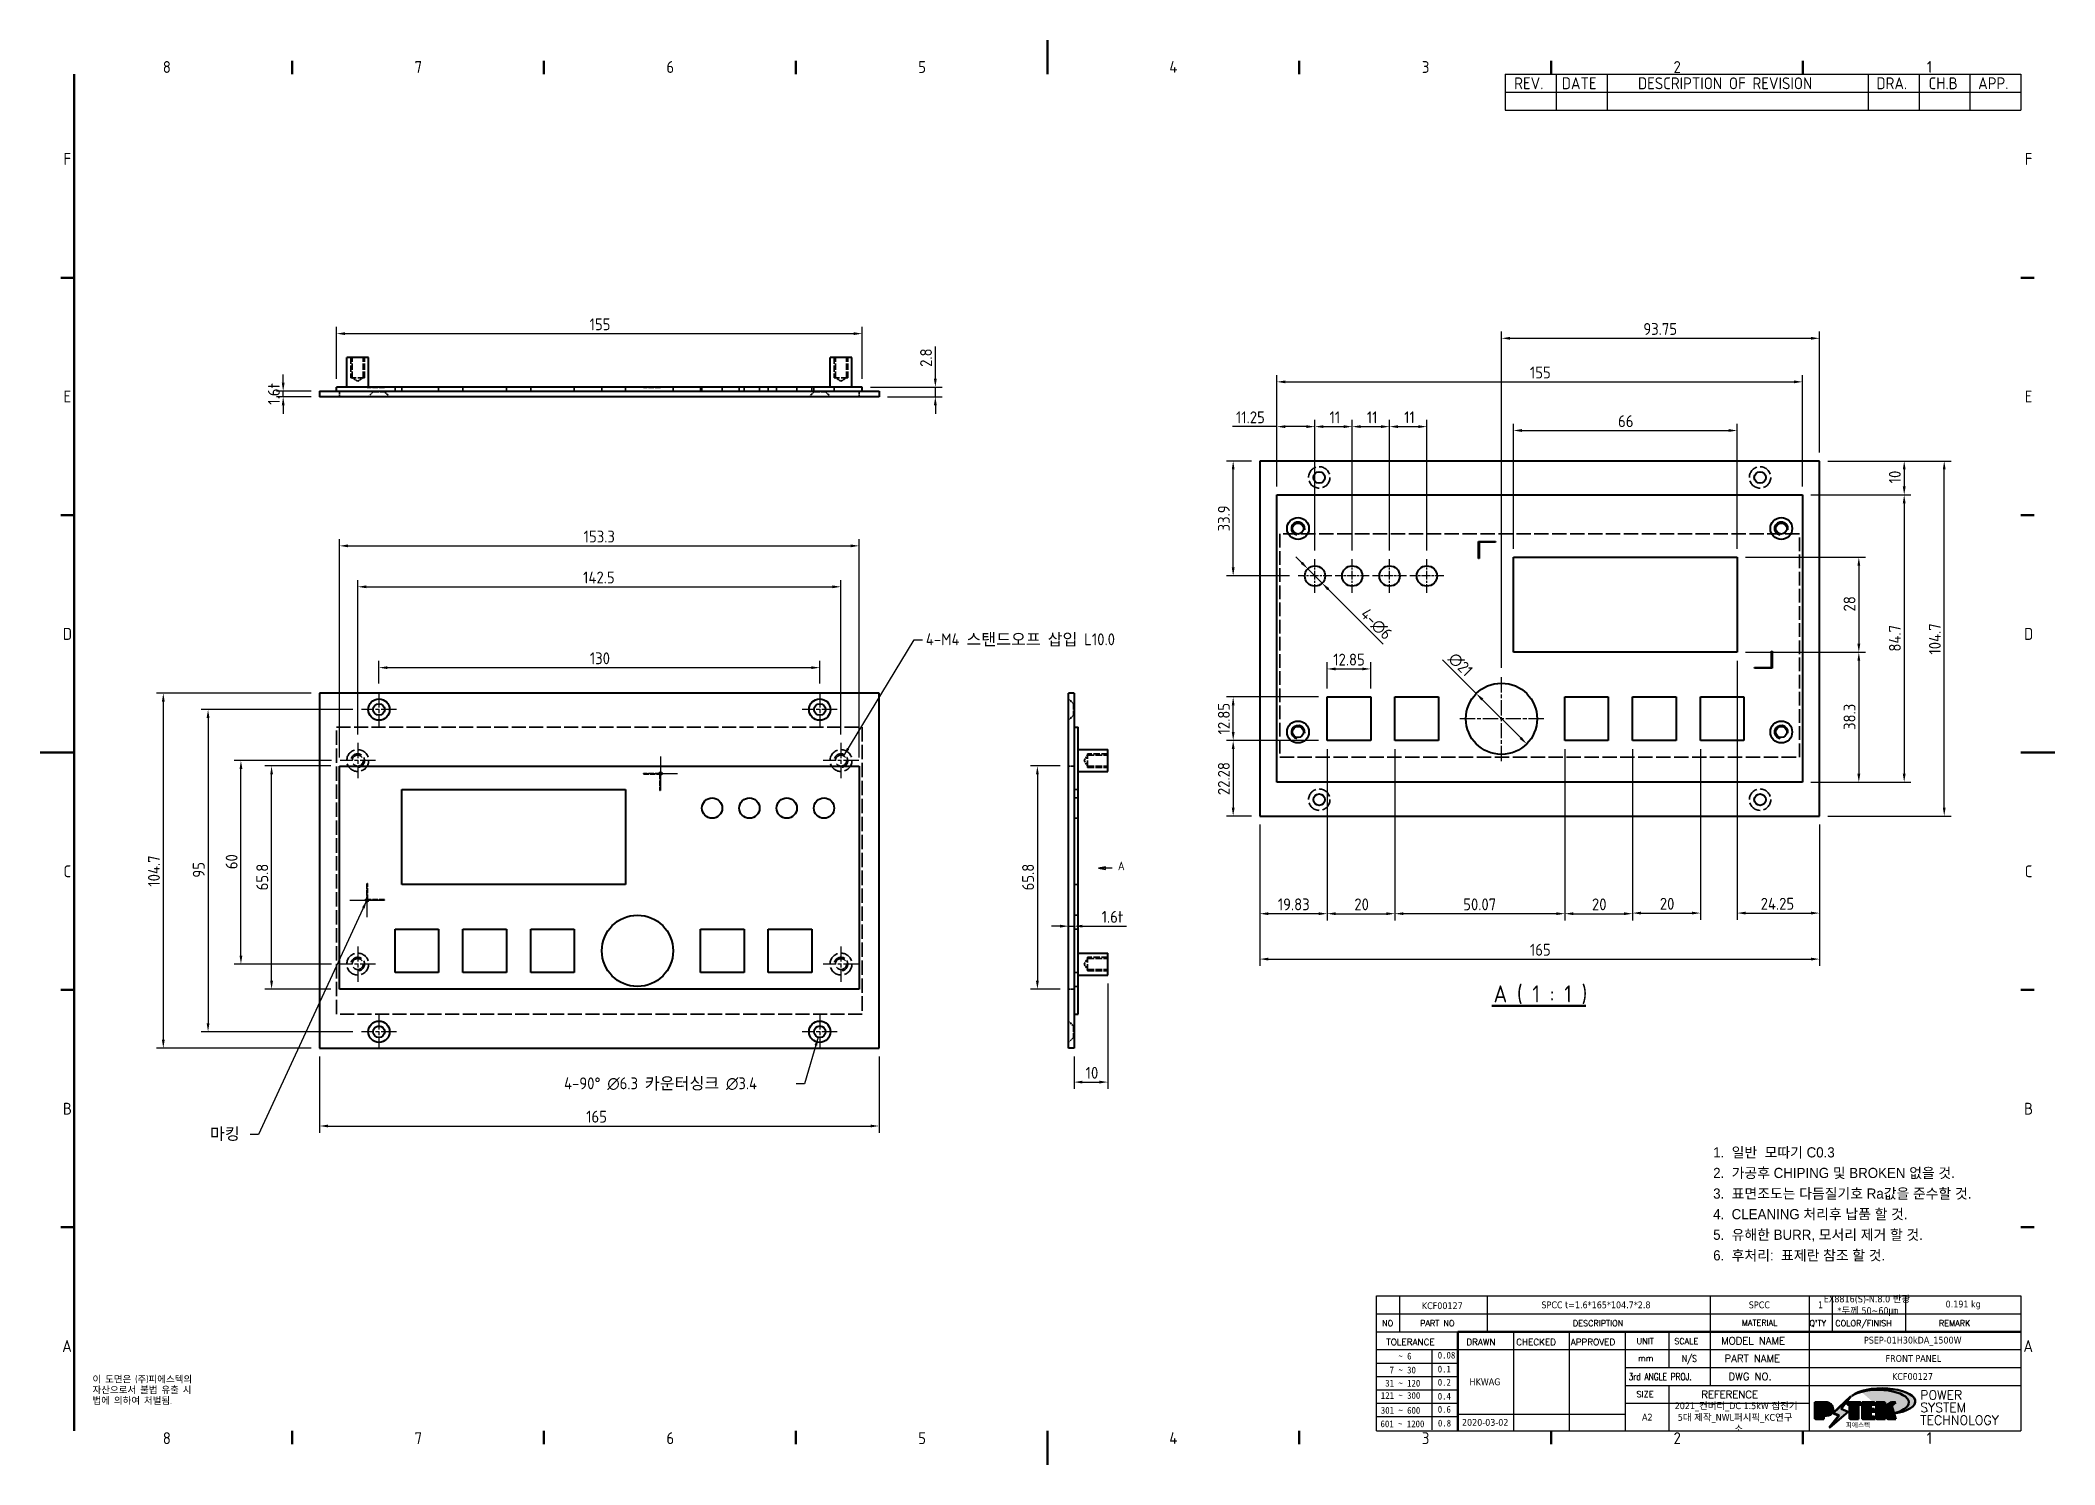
# Model space of a CAD drawing. Header units: millimetres. Extents: x 0 to 594, y 0 to 420.
import ezdxf
from ezdxf.enums import TextEntityAlignment as Align

# ---------------------------------------------------------------- set-up
doc = ezdxf.new("R2010")
doc.units = ezdxf.units.MM
doc.linetypes.add('CHAIN', pattern=[0.3543, 0.2362, -0.0295, 0.0591, -0.0295])
doc.linetypes.add('DASHED', pattern=[0.2067, 0.1654, -0.0413])
doc.layers.get('0').update_dxf_attribs({"color": 3, "lineweight": 25})
for name, color, linetype, lineweight in [('가려진 것(ISO)', 2, 'DASHED', 35), ('가시적인 것(ISO)', 3, 'Continuous', 40), ('가시적인 좁은 것(ISO)', 3, 'Continuous', 35), ('경계(ISO)', 7, 'Continuous', 50), ('기호(ISO)', 5, 'Continuous', 25), ('단면선(ISO)', 7, 'CHAIN', 25), ('스케치 형상(ISO)', 3, 'Continuous', 25), ('제목(ISO)', 5, 'Continuous', 50), ('중심 표식(ISO)', 1, 'Continuous', 25), ('치수(ISO)', 2, 'Continuous', 25), ('해치(ISO)', 7, 'Continuous', 18)]:
    doc.layers.add(name, color=color, linetype=linetype, lineweight=lineweight)
doc.styles.add('HAN_291', font='')
doc.styles.add('HAN_370', font='', dxfattribs={"width": 2})
doc.styles.add('ISO Proportional', font='arial.ttf')
doc.styles.add('ISO ProportionalPSTEK', font='isocp.shx')
doc.styles.add('RC_284', font='ROMANC.shx')
doc.styles.add('RC_287', font='ROMANC.shx')
doc.styles.add('RC_292', font='ROMANC.shx')
doc.styles.add('ROMANT_294', font='romant.shx')
doc.styles.add('문자 텍스트_PSTEK_POSCO', font='isocp.shx')
doc.styles.add('치수 텍스트_PSTEK_POSCO', font='isocp.shx')
doc.styles.add('텍스트 스타일198', font='tahoma.ttf')
doc.styles.add('텍스트 스타일333', font='ROMANC.shx', dxfattribs={"width": 0.8})
doc.styles.add('텍스트 스타일516', font='isocp.shx')
doc.styles.get('HAN_291').set_extended_font_data('GulimChe')
doc.styles.get('HAN_370').set_extended_font_data('GulimChe')
doc.dimstyles.new('치수_PSTEK_POSCO', dxfattribs={"dimtxt": 3.5, "dimasz": 2.5, "dimexe": 2, "dimexo": 2.5, "dimgap": 1, "dimtad": 1, "dimrnd": 1e-08, "dimdsep": 46, "dimtxsty": '치수 텍스트_PSTEK_POSCO', "dimcen": 0.09, "dimdle": 10, "dimclrd": 7, "dimclre": 7, "dimclrt": 2, "dimadec": 1, "dimazin": 2, "dimtfac": 1, "dimtmove": 0, "dimatfit": 3, "dimfxl": 0, "dimtolj": 1, "dimlwd": -1, "dimlwe": -1, "dimarcsym": 0})
doc.dimstyles.new('치수_PSTEK_POSCO$7', dxfattribs={"dimtxt": 3.5, "dimasz": 2.5, "dimexe": 2, "dimexo": 2.5, "dimgap": 1, "dimtad": 1, "dimrnd": 1e-08, "dimdsep": 46, "dimtxsty": '치수 텍스트_PSTEK_POSCO', "dimcen": 0.09, "dimdle": 10, "dimclrd": 7, "dimclre": 7, "dimclrt": 2, "dimadec": 1, "dimazin": 2, "dimtfac": 1, "dimtmove": 0, "dimatfit": 3, "dimfxl": 0, "dimtolj": 1, "dimlwd": -1, "dimlwe": -1, "dimarcsym": 0})

msp = doc.modelspace()

# ---------------------------------------------------------------- texts
at = {"layer": '기호(ISO)', "color": 2, "attachment_point": 4, "line_spacing_factor": 0.6125, "style": '치수 텍스트_PSTEK_POSCO'}
for s, insert, char_height, width in [('{4-M4 스탠드오프 삽입 L10.0}', (261.1391, 243.215), 3.5, 66.874275), ('{4-90° \\fAIGDT|b0|i0;\\H3.5000;n\\fisocp|b0|i0;\\H3.5000;6.3 카운터싱크 \\fAIGDT|b0|i0;\\H3.5000;n\\fisocp|b0|i0;\\H3.5000;3.4}', (154.4407, 112.2614), 3.4999999, 67.423957)]:
    msp.add_mtext(s, dxfattribs=dict(at, insert=insert, char_height=char_height, width=width))
at = {"layer": '기호(ISO)', "color": 51, "insert": (428.526, 135.8358), "char_height": 5, "attachment_point": 7, "style": '텍스트 스타일516'}
msp.add_mtext('A ( 1 : 1 )', dxfattribs=at)
at = {"layer": '기호(ISO)', "color": 2, "insert": (50.0451, 97.394), "char_height": 3.5, "width": 10.804529, "attachment_point": 4, "style": '치수 텍스트_PSTEK_POSCO'}
msp.add_mtext('{\\fISOCP|b0|i0;\\H3.5000;마킹}', dxfattribs=at)
at = {"layer": '기호(ISO)', "color": 7, "insert": (15.3946, 26.2283), "char_height": 2, "width": 51.240138, "attachment_point": 1, "line_spacing_factor": 0.944221, "style": '문자 텍스트_PSTEK_POSCO'}
msp.add_mtext('{이 도면은 (주)피에스텍의\\P자산으로서 불법 유출 시 \\P법에 의하여 처벌됨.}', dxfattribs=at)

# ---------------------------------------------------------------- blocks, each defined once
blk = doc.blocks.new('경계 Default Border')
at = {"layer": '경계(ISO)'}
for p, q in [((74.25, 410), (74.25, 413.9)), ((148.5, 410), (148.5, 413.9)), ((222.75, 410), (222.75, 413.9)), ((371.25, 410), (371.25, 413.9)), ((445.5, 410), (445.5, 413.9)), ((519.75, 410), (519.75, 413.9)), ((10, 350), (6.1, 350)), ((584, 350), (587.9, 350)), ((10, 280), (6.1, 280)), ((584, 280), (587.9, 280)), ((10, 140), (6.1, 140)), ((584, 140), (587.9, 140)), ((10, 70), (6.1, 70)), ((584, 70), (587.9, 70)), ((74.25, 10), (74.25, 6.1)), ((148.5, 10), (148.5, 6.1)), ((222.75, 10), (222.75, 6.1)), ((371.25, 10), (371.25, 6.1)), ((445.5, 10), (445.5, 6.1)), ((519.75, 10), (519.75, 6.1))]:
    blk.add_line(p, q, dxfattribs=at)
at = {"layer": '경계(ISO)', "flags": 128}
for points in [[(297, 420), (297, 410)], [(10, 10), (10, 410)], [(0, 210), (10, 210)], [(594, 210), (584, 210)], [(297, 0), (297, 10)]]:
    blk.add_lwpolyline(points, dxfattribs=at)
at = {"layer": '경계(ISO)', "color": 2, "char_height": 3.5, "attachment_point": 7, "style": '문자 텍스트_PSTEK_POSCO'}
for s, insert in [('8', (36.13, 410.37)), ('7', (110.38, 410.39)), ('6', (184.63, 410.37)), ('5', (258.88, 410.37)), ('4', (332.93, 410.4)), ('3', (407.4, 410.37)), ('2', (481.61, 410.37)), ('1', (556.28, 410.4)), ('F', (6.85, 383.25)), ('F', (585.15, 383.25)), ('E', (6.85, 313.22)), ('E', (585.15, 313.22)), ('D', (6.66, 243.22)), ('D', (584.96, 243.22)), ('C', (6.85, 173.22)), ('C', (585.15, 173.22)), ('B', (6.66, 103.22)), ('B', (584.96, 103.22)), ('A', (6.47, 33.24)), ('A', (584.77, 33.24)), ('8', (36.13, 6.07)), ('7', (110.38, 6.09)), ('6', (184.63, 6.07)), ('5', (258.88, 6.07)), ('4', (332.93, 6.1)), ('3', (407.4, 6.07)), ('2', (481.61, 6.07)), ('1', (556.28, 6.1))]:
    blk.add_mtext(s, dxfattribs=dict(at, insert=insert))
blk = doc.blocks.new('제목 블록 PSTEK')
h = blk.add_hatch(color=1)
edge = h.paths.add_edge_path(flags=0)
edge.add_line((314.22, 19.61), (314.22, 17))
edge.add_line((314.22, 17), (314.35, 17))
edge.add_arc((314.35, 17.65), 0.651, 270, 360)
edge.add_line((315, 17.65), (315, 18.96))
edge.add_arc((314.35, 18.96), 0.651, 0, 90)
edge.add_line((314.35, 19.61), (314.22, 19.61))
edge = h.paths.add_edge_path()
edge.add_arc((314.98, 18.29), 1.97, 270, 450)
edge.add_line((314.98, 20.26), (311.77, 20.26))
edge.add_line((311.77, 20.26), (311.77, 15.34))
edge.add_line((311.77, 15.34), (314.22, 15.34))
edge.add_line((314.22, 15.34), (314.22, 16.32))
edge.add_line((314.22, 16.32), (314.98, 16.32))
h = blk.add_hatch(color=252)
edge = h.paths.add_edge_path()
edge.add_arc((314.98, 18.29), 1.97, 270, 406.82787)
edge.add_arc((315.16, 18.14), 1.97, -90, 53.56098, ccw=False)
edge.add_line((315.16, 16.17), (314.4, 16.17))
edge.add_line((314.4, 16.17), (314.4, 15.19))
edge.add_line((314.4, 15.19), (311.94, 15.19))
edge.add_line((311.94, 15.19), (311.94, 15.34))
edge.add_line((311.94, 15.34), (314.22, 15.34))
edge.add_line((314.22, 15.34), (314.22, 16.32))
edge.add_line((314.22, 16.32), (314.98, 16.32))
h = blk.add_hatch(color=252)
edge = h.paths.add_edge_path()
edge.add_line((314.4, 19.46), (314.53, 19.46))
edge.add_arc((314.53, 18.81), 0.651, 60.41893, 90, ccw=False)
edge.add_arc((314.35, 18.96), 0.651, 39.96992, 90)
edge.add_line((314.35, 19.61), (314.22, 19.61))
edge.add_line((314.22, 19.61), (314.22, 17))
edge.add_line((314.22, 17), (314.35, 17))
edge.add_arc((314.35, 17.65), 0.651, 270, 274.69308)
edge.add_line((314.4, 17), (314.4, 19.46))
for color, points in [(252, [(317.22, 17.06), (322.03, 21.63), (322.28, 21.94), (317.05, 16.98), (318.75, 16.19), (316, 12.72), (316.34, 13), (318.92, 16.27)]), (5, [(321.62, 17.42), (319.53, 18.25), (322.45, 22.02), (317.22, 17.06), (318.92, 16.27), (316.17, 12.8)]), (1, [(324.48, 19.61), (325.24, 19.61), (325.24, 20.26), (321.23, 20.26), (321.23, 19.61), (321.98, 19.61), (321.98, 15.34), (324.48, 15.34)]), (252, [(321.98, 19.61), (321.4, 19.61), (321.4, 19.46), (321.98, 19.46)]), (252, [(324.66, 19.46), (325.42, 19.46), (325.42, 20.11), (325.24, 20.11), (325.24, 19.61), (324.48, 19.61), (324.48, 15.34), (322.16, 15.34), (322.16, 15.19), (324.66, 15.19)]), (1, [(329.23, 20.26), (325.66, 20.26), (325.66, 15.34), (329.36, 15.34), (329.36, 15.99), (328.11, 15.99), (328.11, 17.56), (329.23, 17.56), (329.23, 18.26), (328.11, 18.26), (328.11, 19.61), (329.23, 19.61)]), (252, [(328.29, 19.46), (329.41, 19.46), (329.41, 20.11), (329.23, 20.11), (329.23, 19.61), (328.11, 19.61), (328.11, 18.26), (328.29, 18.26)]), (252, [(328.29, 17.42), (329.41, 17.42), (329.41, 18.11), (329.23, 18.11), (329.23, 17.56), (328.11, 17.56), (328.11, 15.99), (328.29, 15.99)]), (1, [(332.33, 20.26), (329.86, 20.26), (329.86, 15.34), (332.33, 15.34), (332.33, 17.43), (333.07, 15.34), (335.49, 15.34), (334.25, 19.31), (335.44, 20.26), (334.31, 20.26), (332.33, 19)]), (252, [(332.51, 20.11), (332.33, 20.11), (332.33, 19), (332.51, 19.11)]), (252, [(335.62, 20.11), (335.25, 20.11), (334.25, 19.31), (335.49, 15.34), (333.2, 15.34), (333.25, 15.19), (335.66, 15.19), (334.43, 19.16)]), (252, [(329.54, 15.85), (329.36, 15.85), (329.36, 15.34), (325.83, 15.34), (325.83, 15.19), (329.54, 15.19)]), (252, [(332.51, 16.93), (332.33, 17.43), (332.33, 15.34), (330.04, 15.34), (330.04, 15.19), (332.51, 15.19)])]:
    blk.add_hatch(color=color).paths.add_polyline_path(points)
at = {"layer": '해치(ISO)'}
h = blk.add_hatch(color=140, dxfattribs=at)
edge = h.paths.add_edge_path()
edge.add_ellipse((330.37, 20.16), major_axis=(9.1, 0), ratio=0.40699, start_angle=301.30985, end_angle=507.74369)
edge.add_ellipse((331.53, 20.46), major_axis=(-9.82, 0), ratio=0.39426, start_angle=111.51207, end_angle=334.47025, ccw=False)
edge.add_line((335.14, 16.86), (335.1, 16.99))
at = {"color": 180}
for p, q in [((182.48, 11.79), (182.48, 51.57)), ((182.48, 51.57), (372.48, 51.57)), ((189.27, 51.57), (189.27, 41.01)), ((215.22, 41.01), (215.22, 51.57)), ((280.88, 51.57), (280.88, 41.01)), ((310.09, 51.57), (310.09, 41.01)), ((316.9, 51.57), (316.9, 41.01)), ((338.46, 51.57), (338.46, 41.01)), ((372.48, 51.57), (372.48, 11.79)), ((182.48, 46.29), (372.48, 46.29)), ((182.48, 41.01), (206.45, 41.01)), ((182.48, 35.73), (206.45, 35.73)), ((198.86, 12.03), (198.86, 35.73)), ((206.45, 35.73), (372.48, 35.73)), ((222.94, 11.79), (222.94, 41.01)), ((239.43, 11.79), (239.43, 41.01)), ((255.92, 11.79), (255.92, 41.01)), ((268.69, 41.01), (268.69, 30.45)), ((280.88, 41.01), (280.88, 25.17)), ((310.09, 41.01), (310.09, 11.79)), ((182.48, 31.78), (206.45, 31.78)), ((255.92, 30.45), (372.48, 30.45)), ((182.48, 27.83), (206.45, 27.83)), ((182.48, 23.88), (206.45, 23.88)), ((255.92, 25.17), (372.48, 25.17)), ((268.69, 25.17), (268.69, 11.79)), ((182.48, 19.93), (206.45, 19.93)), ((255.92, 19.89), (310.09, 19.89)), ((182.48, 15.98), (206.45, 15.98)), ((206.45, 16.74), (255.92, 16.74)), ((182.48, 11.79), (372.48, 11.79))]:
    blk.add_line(p, q, dxfattribs=at)
at = {"color": 7, "lineweight": 50}
for p, q in [((206.45, 11.79), (206.45, 41.01)), ((206.45, 41.01), (372.48, 41.01))]:
    blk.add_line(p, q, dxfattribs=at)
at = {"color": 7}
for p, q in [((314.98, 20.26), (311.77, 20.26)), ((311.77, 20.26), (311.77, 15.34)), ((314.98, 20.26), (311.77, 20.26)), ((311.77, 20.26), (311.77, 15.34)), ((314.22, 17), (314.22, 19.61)), ((314.22, 19.61), (314.35, 19.61)), ((314.35, 19.61), (314.22, 19.61)), ((314.22, 19.61), (314.22, 17)), ((314.22, 17), (314.22, 19.61)), ((314.22, 19.61), (314.35, 19.61)), ((314.4, 19.46), (314.53, 19.46)), ((314.4, 17), (314.4, 19.46)), ((315, 18.96), (315, 17.65)), ((315, 18.96), (315, 17.65)), ((322.28, 21.94), (317.05, 16.98)), ((322.45, 22.02), (317.22, 17.06)), ((317.22, 17.06), (322.03, 21.63)), ((319.53, 18.25), (322.45, 22.02)), ((321.62, 17.42), (319.53, 18.25)), ((325.24, 20.26), (321.23, 20.26)), ((321.23, 20.26), (321.23, 19.61)), ((325.24, 20.26), (321.23, 20.26)), ((321.23, 20.26), (321.23, 19.61)), ((321.23, 19.61), (321.98, 19.61)), ((321.23, 19.61), (321.98, 19.61)), ((321.4, 19.61), (321.4, 19.46)), ((321.98, 19.61), (321.4, 19.61)), ((321.4, 19.46), (321.98, 19.46)), ((321.98, 19.61), (321.98, 15.34)), ((321.98, 19.46), (321.98, 19.61)), ((321.98, 19.61), (321.98, 15.34)), ((322.03, 21.63), (322.28, 21.94)), ((324.48, 19.61), (325.24, 19.61)), ((324.48, 15.34), (324.48, 19.61)), ((325.24, 19.61), (324.48, 19.61)), ((324.48, 19.61), (324.48, 15.34)), ((324.48, 19.61), (325.24, 19.61)), ((324.48, 15.34), (324.48, 19.61)), ((324.66, 19.46), (325.42, 19.46)), ((324.66, 15.19), (324.66, 19.46)), ((325.24, 19.61), (325.24, 20.26)), ((325.24, 19.61), (325.24, 20.26)), ((325.42, 20.11), (325.24, 20.11)), ((325.24, 20.11), (325.24, 19.61)), ((325.42, 19.46), (325.42, 20.11)), ((329.23, 20.26), (325.66, 20.26)), ((325.66, 20.26), (325.66, 15.34)), ((325.66, 20.26), (325.66, 15.34)), ((329.23, 20.26), (325.66, 20.26)), ((328.11, 18.26), (328.11, 19.61)), ((328.11, 19.61), (329.23, 19.61)), ((329.23, 19.61), (328.11, 19.61)), ((328.11, 19.61), (328.11, 18.26)), ((328.11, 18.26), (328.11, 19.61)), ((328.11, 19.61), (329.23, 19.61)), ((329.23, 18.26), (328.11, 18.26)), ((328.11, 18.26), (328.29, 18.26)), ((329.23, 18.26), (328.11, 18.26)), ((328.29, 18.26), (328.29, 19.46)), ((328.29, 19.46), (329.41, 19.46)), ((329.23, 19.61), (329.23, 20.26)), ((329.23, 19.61), (329.23, 20.26)), ((329.41, 20.11), (329.23, 20.11)), ((329.23, 20.11), (329.23, 19.61)), ((329.23, 17.56), (329.23, 18.26)), ((329.23, 17.56), (329.23, 18.26)), ((329.41, 18.11), (329.23, 18.11)), ((329.23, 18.11), (329.23, 17.56)), ((329.41, 19.46), (329.41, 20.11)), ((329.41, 17.42), (329.41, 18.11)), ((332.33, 20.26), (329.86, 20.26)), ((329.86, 20.26), (329.86, 15.34)), ((329.86, 20.26), (329.86, 15.34)), ((332.33, 20.26), (329.86, 20.26)), ((334.31, 20.26), (332.33, 19)), ((332.33, 19), (332.33, 20.26)), ((334.31, 20.26), (332.33, 19)), ((332.33, 19), (332.33, 20.26)), ((332.51, 20.11), (332.33, 20.11)), ((332.33, 20.11), (332.33, 19)), ((332.33, 19), (332.51, 19.11)), ((332.51, 19.11), (332.51, 20.11)), ((334.25, 19.31), (335.44, 20.26)), ((334.25, 19.31), (335.44, 20.26)), ((335.25, 20.11), (334.25, 19.31)), ((335.49, 15.34), (334.25, 19.31)), ((334.25, 19.31), (335.49, 15.34)), ((335.49, 15.34), (334.25, 19.31)), ((335.44, 20.26), (334.31, 20.26)), ((335.44, 20.26), (334.31, 20.26)), ((334.43, 19.16), (335.62, 20.11)), ((335.66, 15.19), (334.43, 19.16)), ((335.62, 20.11), (335.25, 20.11)), ((311.77, 15.34), (314.22, 15.34)), ((311.77, 15.34), (314.22, 15.34)), ((314.22, 15.34), (311.94, 15.34)), ((311.94, 15.34), (311.94, 15.19)), ((311.94, 15.19), (314.4, 15.19)), ((314.35, 17), (314.22, 17)), ((314.22, 17), (314.35, 17)), ((314.35, 17), (314.22, 17)), ((314.22, 16.32), (314.98, 16.32)), ((314.22, 15.34), (314.22, 16.32)), ((314.98, 16.32), (314.22, 16.32)), ((314.22, 16.32), (314.22, 15.34)), ((314.22, 16.32), (314.98, 16.32)), ((314.22, 15.34), (314.22, 16.32)), ((314.4, 16.17), (315.16, 16.17)), ((314.4, 15.19), (314.4, 16.17)), ((318.75, 16.19), (316, 12.72)), ((316, 12.72), (316.34, 13)), ((316.17, 12.8), (321.62, 17.42)), ((318.92, 16.27), (316.17, 12.8)), ((316.34, 13), (318.92, 16.27)), ((317.05, 16.98), (318.75, 16.19)), ((318.92, 16.27), (317.22, 17.06)), ((317.22, 17.06), (318.92, 16.27)), ((321.98, 15.34), (324.48, 15.34)), ((321.98, 15.34), (324.48, 15.34)), ((324.48, 15.34), (322.16, 15.34)), ((322.16, 15.34), (322.16, 15.19)), ((322.16, 15.19), (324.66, 15.19)), ((325.66, 15.34), (329.36, 15.34)), ((325.66, 15.34), (329.36, 15.34)), ((329.36, 15.34), (325.83, 15.34)), ((325.83, 15.34), (325.83, 15.19)), ((325.83, 15.19), (329.54, 15.19)), ((328.11, 17.56), (329.23, 17.56)), ((328.11, 15.99), (328.11, 17.56)), ((329.23, 17.56), (328.11, 17.56)), ((328.11, 17.56), (328.11, 15.99)), ((328.11, 17.56), (329.23, 17.56)), ((328.11, 15.99), (328.11, 17.56)), ((329.36, 15.99), (328.11, 15.99)), ((328.11, 15.99), (328.29, 15.99)), ((329.36, 15.99), (328.11, 15.99)), ((328.29, 15.99), (328.29, 17.42)), ((328.29, 17.42), (329.41, 17.42)), ((329.36, 15.34), (329.36, 15.99)), ((329.36, 15.34), (329.36, 15.99)), ((329.54, 15.85), (329.36, 15.85)), ((329.36, 15.85), (329.36, 15.34)), ((329.54, 15.19), (329.54, 15.85)), ((329.86, 15.34), (332.33, 15.34)), ((329.86, 15.34), (332.33, 15.34)), ((332.33, 15.34), (330.04, 15.34)), ((330.04, 15.34), (330.04, 15.19)), ((330.04, 15.19), (332.51, 15.19)), ((332.33, 17.43), (333.07, 15.34)), ((332.33, 15.34), (332.33, 17.43)), ((332.51, 16.93), (332.33, 17.43)), ((332.33, 17.43), (332.33, 15.34)), ((332.33, 17.43), (333.07, 15.34)), ((332.33, 15.34), (332.33, 17.43)), ((332.51, 15.19), (332.51, 16.93)), ((333.07, 15.34), (335.49, 15.34)), ((333.07, 15.34), (335.49, 15.34)), ((335.49, 15.34), (333.2, 15.34)), ((333.2, 15.34), (333.25, 15.19)), ((333.25, 15.19), (335.66, 15.19)), ((345.04, 17.5), (344.99, 17.69))]:
    blk.add_line(p, q, dxfattribs=at)
at = {"color": 1}
for p, q in [((314.98, 20.26), (311.77, 20.26)), ((311.77, 20.26), (311.77, 15.34)), ((314.22, 17), (314.22, 19.61)), ((314.22, 19.61), (314.35, 19.61)), ((315, 18.96), (315, 17.65)), ((325.24, 20.26), (321.23, 20.26)), ((321.23, 20.26), (321.23, 19.61)), ((321.23, 19.61), (321.98, 19.61)), ((321.98, 19.61), (321.98, 15.34)), ((324.48, 19.61), (325.24, 19.61)), ((324.48, 15.34), (324.48, 19.61)), ((325.24, 19.61), (325.24, 20.26)), ((329.23, 20.26), (325.66, 20.26)), ((325.66, 20.26), (325.66, 15.34)), ((328.11, 18.26), (328.11, 19.61)), ((328.11, 19.61), (329.23, 19.61)), ((329.23, 18.26), (328.11, 18.26)), ((329.23, 19.61), (329.23, 20.26)), ((329.23, 17.56), (329.23, 18.26)), ((332.33, 20.26), (329.86, 20.26)), ((329.86, 20.26), (329.86, 15.34)), ((334.31, 20.26), (332.33, 19)), ((332.33, 19), (332.33, 20.26)), ((334.25, 19.31), (335.44, 20.26)), ((335.49, 15.34), (334.25, 19.31)), ((335.44, 20.26), (334.31, 20.26)), ((311.77, 15.34), (314.22, 15.34)), ((314.35, 17), (314.22, 17)), ((314.22, 16.32), (314.98, 16.32)), ((314.22, 15.34), (314.22, 16.32)), ((321.98, 15.34), (324.48, 15.34)), ((325.66, 15.34), (329.36, 15.34)), ((328.11, 17.56), (329.23, 17.56)), ((328.11, 15.99), (328.11, 17.56)), ((329.36, 15.99), (328.11, 15.99)), ((329.36, 15.34), (329.36, 15.99)), ((329.86, 15.34), (332.33, 15.34)), ((332.33, 17.43), (333.07, 15.34)), ((332.33, 15.34), (332.33, 17.43)), ((333.07, 15.34), (335.49, 15.34))]:
    blk.add_line(p, q, dxfattribs=at)
at = {"color": 5}
for p, q in [((322.45, 22.02), (317.22, 17.06)), ((319.53, 18.25), (322.45, 22.02)), ((321.62, 17.42), (319.53, 18.25)), ((316.17, 12.8), (321.62, 17.42)), ((318.92, 16.27), (316.17, 12.8)), ((317.22, 17.06), (318.92, 16.27))]:
    blk.add_line(p, q, dxfattribs=at)
at = {"color": 7}
for centre, radius, start, end in [((314.35, 18.96), 0.651, 0, 90), ((314.35, 18.96), 0.651, 39.96992, 90), ((314.35, 18.96), 0.651, 0, 90), ((314.53, 18.81), 0.651, 60.41893, 90), ((314.98, 18.29), 1.97, 270, 90), ((314.98, 18.29), 1.97, 270, 90), ((314.98, 18.29), 1.97, 270, 46.82787), ((315.16, 18.14), 1.97, 270, 53.56098), ((314.35, 17.65), 0.651, 270, 0), ((314.35, 17.65), 0.651, 270, 0), ((314.35, 17.65), 0.651, 270, 274.69308)]:
    blk.add_arc(centre, radius, start, end, dxfattribs=at)
at = {"color": 1}
for centre, radius, start, end in [((314.35, 18.96), 0.651, 0, 90), ((314.98, 18.29), 1.97, 270, 90), ((314.35, 17.65), 0.651, 270, 0)]:
    blk.add_arc(centre, radius, start, end, dxfattribs=at)
at = {"layer": '제목(ISO)', "lineweight": 18}
blk.add_line((182.48, 35.73), (182.48, 11.79), dxfattribs=at)
at = {"layer": '제목(ISO)'}
for p, q in [((314.98, 20.26), (311.77, 20.26)), ((311.77, 20.26), (311.77, 15.34)), ((314.22, 17), (314.22, 19.61)), ((314.22, 19.61), (314.35, 19.61)), ((314.35, 19.61), (314.22, 19.61)), ((314.22, 19.61), (314.22, 17)), ((314.4, 19.46), (314.53, 19.46)), ((314.4, 17), (314.4, 19.46)), ((315, 18.96), (315, 17.65)), ((322.28, 21.94), (317.05, 16.98)), ((322.45, 22.02), (317.22, 17.06)), ((317.22, 17.06), (322.03, 21.63)), ((319.53, 18.25), (322.45, 22.02)), ((321.62, 17.42), (319.53, 18.25)), ((325.24, 20.26), (321.23, 20.26)), ((321.23, 20.26), (321.23, 19.61)), ((321.23, 19.61), (321.98, 19.61)), ((321.98, 19.61), (321.4, 19.61)), ((321.4, 19.61), (321.4, 19.46)), ((321.4, 19.46), (321.98, 19.46)), ((321.98, 19.61), (321.98, 15.34)), ((321.98, 19.46), (321.98, 19.61)), ((322.03, 21.63), (322.28, 21.94)), ((324.48, 19.61), (325.24, 19.61)), ((324.48, 15.34), (324.48, 19.61)), ((325.24, 19.61), (324.48, 19.61)), ((324.48, 19.61), (324.48, 15.34)), ((324.66, 19.46), (325.42, 19.46)), ((324.66, 15.19), (324.66, 19.46)), ((325.24, 19.61), (325.24, 20.26)), ((325.42, 20.11), (325.24, 20.11)), ((325.24, 20.11), (325.24, 19.61)), ((325.42, 19.46), (325.42, 20.11)), ((329.23, 20.26), (325.66, 20.26)), ((325.66, 20.26), (325.66, 15.34)), ((328.11, 18.26), (328.11, 19.61)), ((328.11, 19.61), (329.23, 19.61)), ((329.23, 19.61), (328.11, 19.61)), ((328.11, 19.61), (328.11, 18.26)), ((329.23, 18.26), (328.11, 18.26)), ((328.11, 18.26), (328.29, 18.26)), ((328.29, 19.46), (329.41, 19.46)), ((328.29, 18.26), (328.29, 19.46)), ((329.23, 19.61), (329.23, 20.26)), ((329.41, 20.11), (329.23, 20.11)), ((329.23, 20.11), (329.23, 19.61)), ((329.23, 17.56), (329.23, 18.26)), ((329.41, 18.11), (329.23, 18.11)), ((329.23, 18.11), (329.23, 17.56)), ((329.41, 19.46), (329.41, 20.11)), ((329.41, 17.42), (329.41, 18.11)), ((332.33, 20.26), (329.86, 20.26)), ((329.86, 20.26), (329.86, 15.34)), ((334.31, 20.26), (332.33, 19)), ((332.33, 19), (332.33, 20.26)), ((332.51, 20.11), (332.33, 20.11)), ((332.33, 20.11), (332.33, 19)), ((332.33, 19), (332.51, 19.11)), ((332.51, 19.11), (332.51, 20.11)), ((334.25, 19.31), (335.44, 20.26)), ((335.25, 20.11), (334.25, 19.31)), ((335.49, 15.34), (334.25, 19.31)), ((334.25, 19.31), (335.49, 15.34)), ((335.44, 20.26), (334.31, 20.26)), ((334.43, 19.16), (335.62, 20.11)), ((335.66, 15.19), (334.43, 19.16)), ((335.62, 20.11), (335.25, 20.11)), ((311.77, 15.34), (314.22, 15.34)), ((314.22, 15.34), (311.94, 15.34)), ((311.94, 15.34), (311.94, 15.19)), ((311.94, 15.19), (314.4, 15.19)), ((314.35, 17), (314.22, 17)), ((314.22, 17), (314.35, 17)), ((314.22, 15.34), (314.22, 16.32)), ((314.22, 16.32), (314.98, 16.32)), ((314.98, 16.32), (314.22, 16.32)), ((314.22, 16.32), (314.22, 15.34)), ((314.4, 15.19), (314.4, 16.17)), ((314.4, 16.17), (315.16, 16.17)), ((318.75, 16.19), (316, 12.72)), ((316, 12.72), (316.34, 13)), ((316.17, 12.8), (321.62, 17.42)), ((318.92, 16.27), (316.17, 12.8)), ((316.34, 13), (318.92, 16.27)), ((317.05, 16.98), (318.75, 16.19)), ((317.22, 17.06), (318.92, 16.27)), ((318.92, 16.27), (317.22, 17.06)), ((321.98, 15.34), (324.48, 15.34)), ((324.48, 15.34), (322.16, 15.34)), ((322.16, 15.34), (322.16, 15.19)), ((322.16, 15.19), (324.66, 15.19)), ((325.66, 15.34), (329.36, 15.34)), ((329.36, 15.34), (325.83, 15.34)), ((325.83, 15.34), (325.83, 15.19)), ((325.83, 15.19), (329.54, 15.19)), ((328.11, 15.99), (328.11, 17.56)), ((328.11, 17.56), (329.23, 17.56)), ((329.23, 17.56), (328.11, 17.56)), ((328.11, 17.56), (328.11, 15.99)), ((329.36, 15.99), (328.11, 15.99)), ((328.11, 15.99), (328.29, 15.99)), ((328.29, 17.42), (329.41, 17.42)), ((328.29, 15.99), (328.29, 17.42)), ((329.36, 15.34), (329.36, 15.99)), ((329.54, 15.85), (329.36, 15.85)), ((329.36, 15.85), (329.36, 15.34)), ((329.54, 15.19), (329.54, 15.85)), ((329.86, 15.34), (332.33, 15.34)), ((332.33, 15.34), (330.04, 15.34)), ((330.04, 15.34), (330.04, 15.19)), ((330.04, 15.19), (332.51, 15.19)), ((332.33, 15.34), (332.33, 17.43)), ((332.33, 17.43), (333.07, 15.34)), ((332.51, 16.93), (332.33, 17.43)), ((332.33, 17.43), (332.33, 15.34)), ((332.51, 15.19), (332.51, 16.93)), ((333.07, 15.34), (335.49, 15.34)), ((335.49, 15.34), (333.2, 15.34)), ((333.2, 15.34), (333.25, 15.19)), ((333.25, 15.19), (335.66, 15.19))]:
    blk.add_line(p, q, dxfattribs=at)
at = {"layer": '제목(ISO)', "color": 4}
blk.add_line((335.14, 16.86), (335.1, 16.99), dxfattribs=at)
at = {"layer": '제목(ISO)'}
for centre, radius, start, end in [((314.35, 18.96), 0.651, 0, 90), ((314.35, 18.96), 0.651, 39.96992, 90), ((314.53, 18.81), 0.651, 60.41893, 90), ((314.98, 18.29), 1.97, 46.82787, 90), ((314.98, 18.29), 1.97, 270, 46.82787), ((314.98, 18.29), 1.97, 270, 46.82787), ((315.16, 18.14), 1.97, 270, 53.56098), ((314.35, 17.65), 0.651, 270, 0), ((314.35, 17.65), 0.651, 270, 274.69308)]:
    blk.add_arc(centre, radius, start, end, dxfattribs=at)
at = {"layer": '제목(ISO)', "color": 4}
for centre, major_axis, ratio, start_param, end_param in [((331.53, 20.46), (9.82, 0), 0.39426, 5.087845, 8.9792), ((330.37, 20.16), (9.1, 0), 0.40699, 5.258849, 8.861799)]:
    blk.add_ellipse(centre, major_axis=major_axis, ratio=ratio, start_param=start_param, end_param=end_param, dxfattribs=at)
at = {"color": 2}
for s, height, style, p in [('NO', 1.742, 'RC_284', (184.14, 42.62)), ('PART NO', 1.742, 'RC_284', (195.34, 42.62)), ('DESCRIPTION', 1.7424, 'RC_284', (240.4, 42.62)), ("Q'TY", 1.742, 'RC_284', (310.14, 42.62)), ('COLOR/FINISH', 1.7424, 'RC_284', (317.77, 42.62)), ('REMARK', 1.742, 'RC_284', (348.35, 42.62)), (' TOLERANCE', 1.9, 'RC_287', (184.09, 37.01)), ('DRAWN', 1.9, 'RC_287', (208.98, 37.01)), ('CHECKED', 1.9, 'RC_287', (223.69, 37.01)), ('APPROVED', 1.9, 'RC_287', (239.78, 37.01)), ('UNIT', 1.742, 'RC_284', (259.17, 37.34)), ('SCALE', 1.742, 'RC_284', (270.29, 37.34)), ('MODEL NAME', 2.178, 'RC_292', (284.1, 37.25)), ('  7 ~ 30', 2, 'HAN_291', (183.77, 28.71)), ('    ~ 6', 2, 'HAN_291', (183.77, 32.82)), ('0.08', 2, 'HAN_291', (200.55, 33.1)), ('0.1', 2, 'HAN_291', (200.55, 28.99)), ('mm', 1.742, 'RC_284', (259.65, 32.35)), ('PART NAME', 2.178, 'RC_292', (285.14, 32.03)), (' 31 ~ 120', 2, 'HAN_291', (183.77, 24.83)), ('0.2', 2, 'HAN_291', (200.55, 25.11)), (' DWG NO.', 2.178, 'RC_292', (284.81, 26.75)), ('301 ~ 600', 2, 'HAN_291', (183.77, 16.83)), ('121 ~ 300', 2, 'HAN_291', (183.77, 21.21)), ('0.4', 2, 'HAN_291', (200.55, 21)), ('0.6', 2, 'HAN_291', (200.55, 17.12)), ('SIZE', 1.742, 'RC_284', (259.17, 21.69)), ('REFERENCE', 2.178, 'RC_292', (278.27, 21.43)), ('601 ~ 1200', 2, 'HAN_291', (183.68, 12.85)), ('0.8', 2, 'HAN_291', (200.61, 13.06))]:
    blk.add_text(s, height=height, dxfattribs=dict(at, style=style)).set_placement(p)
at = {"color": 2, "style": 'RC_284'}
blk.add_text('MATERIAL', height=1.742, dxfattribs=at).set_placement((295.48, 43.65), align=Align.MIDDLE_CENTER)
at = {"color": 7, "style": '텍스트 스타일333', "width": 0.8}
blk.add_text('N/S', height=2, dxfattribs=at).set_placement((274.78, 33.09), align=Align.MIDDLE_CENTER)
at = {"color": 2, "style": '텍스트 스타일333', "width": 0.8}
blk.add_text('3rd ANGLE PROJ.', height=2, dxfattribs=at).set_placement((256.84, 26.76))
at = {"color": 7, "style": 'ROMANT_294'}
for s, p in [('POWER', (342.83, 20.97)), ('SYSTEM', (342.83, 17.33)), ('TECHNOLOGY', (342.83, 13.57))]:
    blk.add_text(s, height=2.7, dxfattribs=at).set_placement(p)
at = {"color": 7, "insert": (320.85, 14.21), "char_height": 1.4, "attachment_point": 1, "line_spacing_factor": 0.332, "style": 'HAN_370'}
blk.add_mtext('\\fHY견고딕|b0|i0;\\H1.4000;피에스텍', dxfattribs=at)
at = {"layer": '제목(ISO)', "color": 7, "style": '텍스트 스타일198'}
for tag, p in [('부품_번호_001', (195.86, 47.68)), ('설명_001', (231.13, 47.92)), ('재질_001', (292.28, 47.93)), ("3._Q'TY_001", (312.71, 47.92)), ('4._COLOR_001', (314.39, 49.66)), ('4._COLOR_002', (318.41, 46.24)), ('질량\\P3;_001', (350.3, 48.16)), ('1._MODEL_NAME_001', (326.23, 37.52)), ('제목_001', (332.59, 32.12)), ('설계자_001', (209.94, 25.23)), ('부품_번호_001', (334.52, 26.81)), ('프로젝트_001', (270.41, 18.18)), ('작성_날짜_001', (207.68, 13.27)), ('시트_크기_001', (260.79, 14.82)), ('프로젝트_002', (271.34, 14.75)), ('프로젝트_003', (288.03, 11.4))]:
    blk.add_attdef(tag, p, '', height=2, dxfattribs=at)
for tag, p in [('점검자', (231.18, 26.23)), ('엔지니어링_승인자', (247.67, 26.23)), ('점검_날짜', (231.18, 14.27)), ('엔지니어링_승인_날짜', (247.67, 14.27))]:
    blk.add_attdef(tag, text='', height=2, dxfattribs=at).set_placement(p, align=Align.MIDDLE_CENTER)
blk = doc.blocks.new('리비전 내역')
at = {"layer": '기호(ISO)'}
for p, q in [((432, 410), (584, 410)), ((432, 410), (432, 404.72)), ((447, 410), (447, 404.72)), ((462, 410), (462, 404.72)), ((539, 410), (539, 404.72)), ((554, 410), (554, 404.72)), ((569, 410), (569, 404.72)), ((584, 410), (584, 404.72)), ((432, 404.72), (584, 404.72)), ((432, 404.72), (432, 399.44)), ((447, 404.72), (447, 399.44)), ((462, 404.72), (462, 399.44)), ((539, 404.72), (539, 399.44)), ((554, 404.72), (554, 399.44)), ((569, 404.72), (569, 399.44)), ((584, 404.72), (584, 399.44)), ((432, 399.44), (584, 399.44))]:
    blk.add_line(p, q, dxfattribs=at)
at = {"layer": '기호(ISO)', "color": 2, "char_height": 3.5, "attachment_point": 7, "style": '문자 텍스트_PSTEK_POSCO'}
for s, insert in [('REV.', (434.61, 405.57)), ('DATE', (448.64, 405.57)), ('DESCRIPTION OF REVISION', (471.11, 405.57)), ('DRA.', (541.42, 405.57)), ('CH.B', (556.81, 405.57)), ('APP.', (571.42, 405.58))]:
    blk.add_mtext(s, dxfattribs=dict(at, insert=insert))
blk = doc.blocks.new('*D22')
at = {"layer": 'Defpoints', "color": 0}
for p in [(82.35, 122.82), (247.35, 122.82), (247.35, 99.87)]:
    blk.add_point(p, dxfattribs=at)
at = {"layer": '치수(ISO)', "color": 7}
for p, q in [((82.35, 120.32), (82.35, 97.87)), ((247.35, 120.32), (247.35, 97.87)), ((84.85, 99.87), (244.85, 99.87))]:
    blk.add_line(p, q, dxfattribs=at)
for points in [[(84.85, 100.29), (84.85, 99.46), (82.35, 99.87)], [(244.85, 100.29), (244.85, 99.46), (247.35, 99.87)]]:
    blk.add_solid(points, dxfattribs=at)
at = {"layer": '치수(ISO)', "color": 2, "insert": (160.96, 102.62), "char_height": 3.5, "attachment_point": 4, "style": '치수 텍스트_PSTEK_POSCO'}
blk.add_mtext('\\A1;165', dxfattribs=at)
blk = doc.blocks.new('*D23')
at = {"layer": 'Defpoints', "color": 0}
for p in [(59.17, 207.62), (88.38, 207.62), (88.38, 147.62)]:
    blk.add_point(p, dxfattribs=at)
at = {"layer": '치수(ISO)', "color": 7}
for p, q in [((85.88, 207.62), (57.17, 207.62)), ((59.17, 150.12), (59.17, 205.12)), ((85.88, 147.62), (57.17, 147.62))]:
    blk.add_line(p, q, dxfattribs=at)
for points in [[(58.76, 205.12), (59.59, 205.12), (59.17, 207.62)], [(58.76, 150.12), (59.59, 150.12), (59.17, 147.62)]]:
    blk.add_solid(points, dxfattribs=at)
at = {"layer": '치수(ISO)', "color": 2, "insert": (56.42, 175.59), "char_height": 3.5, "attachment_point": 4, "rotation": 90, "style": '치수 텍스트_PSTEK_POSCO'}
blk.add_mtext('\\A1;60', dxfattribs=at)
blk = doc.blocks.new('*D24')
at = {"layer": 'Defpoints', "color": 0}
for p in [(94.7, 222.67), (49.47, 127.67), (94.7, 127.67)]:
    blk.add_point(p, dxfattribs=at)
at = {"layer": '치수(ISO)', "color": 7}
for p, q in [((92.2, 222.67), (47.47, 222.67)), ((49.47, 220.17), (49.47, 130.17)), ((92.2, 127.67), (47.47, 127.67))]:
    blk.add_line(p, q, dxfattribs=at)
for points in [[(49.05, 220.17), (49.89, 220.17), (49.47, 222.67)], [(49.05, 130.17), (49.89, 130.17), (49.47, 127.67)]]:
    blk.add_solid(points, dxfattribs=at)
at = {"layer": '치수(ISO)', "color": 2, "insert": (46.72, 173.1), "char_height": 3.5, "attachment_point": 4, "rotation": 90, "style": '치수 텍스트_PSTEK_POSCO'}
blk.add_mtext('\\A1;95', dxfattribs=at)
blk = doc.blocks.new('*D25')
at = {"layer": 'Defpoints', "color": 0}
for p in [(241.5, 270.93), (88.2, 206.02), (241.5, 206.02)]:
    blk.add_point(p, dxfattribs=at)
at = {"layer": '치수(ISO)', "color": 7}
for p, q in [((88.2, 208.52), (88.2, 272.93)), ((90.7, 270.93), (239, 270.93)), ((241.5, 208.52), (241.5, 272.93))]:
    blk.add_line(p, q, dxfattribs=at)
for points in [[(90.7, 271.34), (90.7, 270.51), (88.2, 270.93)], [(239, 271.34), (239, 270.51), (241.5, 270.93)]]:
    blk.add_solid(points, dxfattribs=at)
at = {"layer": '치수(ISO)', "color": 2, "insert": (160.23, 273.68), "char_height": 3.5, "attachment_point": 4, "style": '치수 텍스트_PSTEK_POSCO'}
blk.add_mtext('\\A1;153.3', dxfattribs=at)
blk = doc.blocks.new('*D26')
at = {"layer": 'Defpoints', "color": 0}
for p in [(82.35, 227.52), (36.27, 122.82), (82.35, 122.82)]:
    blk.add_point(p, dxfattribs=at)
at = {"layer": '치수(ISO)', "color": 7}
for p, q in [((79.85, 227.52), (34.27, 227.52)), ((36.27, 225.02), (36.27, 125.32)), ((79.85, 122.82), (34.27, 122.82))]:
    blk.add_line(p, q, dxfattribs=at)
for points in [[(35.86, 225.02), (36.69, 225.02), (36.27, 227.52)], [(35.86, 125.32), (36.69, 125.32), (36.27, 122.82)]]:
    blk.add_solid(points, dxfattribs=at)
at = {"layer": '치수(ISO)', "color": 2, "insert": (33.52, 170.44), "char_height": 3.5, "attachment_point": 4, "rotation": 90, "style": '치수 텍스트_PSTEK_POSCO'}
blk.add_mtext('\\A1;104.7', dxfattribs=at)
blk = doc.blocks.new('*D27')
at = {"layer": 'Defpoints', "color": 0}
for p in [(242.35, 333.5), (87.35, 317.7), (242.35, 317.7)]:
    blk.add_point(p, dxfattribs=at)
at = {"layer": '치수(ISO)', "color": 7}
for p, q in [((87.35, 320.2), (87.35, 335.5)), ((89.85, 333.5), (239.85, 333.5)), ((242.35, 320.2), (242.35, 335.5))]:
    blk.add_line(p, q, dxfattribs=at)
for points in [[(89.85, 333.92), (89.85, 333.08), (87.35, 333.5)], [(239.85, 333.92), (239.85, 333.08), (242.35, 333.5)]]:
    blk.add_solid(points, dxfattribs=at)
at = {"layer": '치수(ISO)', "color": 2, "insert": (161.98, 336.25), "char_height": 3.5, "attachment_point": 4, "style": '치수 텍스트_PSTEK_POSCO'}
blk.add_mtext('\\A1;155', dxfattribs=at)
blk = doc.blocks.new('*D28')
at = {"layer": 'Defpoints', "color": 0}
for p in [(242.35, 317.7), (247.35, 314.9), (263.93, 314.9)]:
    blk.add_point(p, dxfattribs=at)
at = {"layer": '치수(ISO)', "color": 7}
for p, q in [((263.93, 320.2), (263.93, 329.68)), ((244.85, 317.7), (265.93, 317.7)), ((249.85, 314.9), (265.93, 314.9)), ((263.93, 314.9), (263.93, 317.7)), ((263.93, 312.4), (263.93, 309.9))]:
    blk.add_line(p, q, dxfattribs=at)
for points in [[(263.51, 320.2), (264.35, 320.2), (263.93, 317.7)], [(263.51, 312.4), (264.35, 312.4), (263.93, 314.9)]]:
    blk.add_solid(points, dxfattribs=at)
at = {"layer": '치수(ISO)', "color": 2, "insert": (261.18, 323.7), "char_height": 3.5, "attachment_point": 4, "rotation": 90, "style": '치수 텍스트_PSTEK_POSCO'}
blk.add_mtext('\\A1;2.8', dxfattribs=at)
blk = doc.blocks.new('*D29')
at = {"layer": 'Defpoints', "color": 0}
for p in [(71.62, 316.5), (82.35, 316.5), (82.35, 314.9)]:
    blk.add_point(p, dxfattribs=at)
at = {"layer": '치수(ISO)', "color": 7}
for p, q in [((71.62, 319), (71.62, 321.5)), ((79.85, 316.5), (69.62, 316.5)), ((79.85, 314.9), (69.62, 314.9)), ((71.62, 314.9), (71.62, 316.5)), ((71.62, 312.4), (71.62, 309.9))]:
    blk.add_line(p, q, dxfattribs=at)
for points in [[(71.21, 319), (72.04, 319), (71.62, 316.5)], [(71.21, 312.4), (72.04, 312.4), (71.62, 314.9)]]:
    blk.add_solid(points, dxfattribs=at)
at = {"layer": '치수(ISO)', "color": 2, "insert": (68.87, 312.55), "char_height": 3.5, "attachment_point": 4, "rotation": 90, "style": '치수 텍스트_PSTEK_POSCO'}
blk.add_mtext('\\A1;1.6t', dxfattribs=at)
blk = doc.blocks.new('2dTransSection0')
at = {"layer": '단면선(ISO)', "linetype": 'Continuous'}
for p, q in [((314.06, 176.32), (312.06, 175.92)), ((314.06, 175.92), (312.06, 175.92)), ((312.06, 175.92), (314.06, 175.52)), ((314.06, 175.52), (314.06, 176.32)), ((316.06, 175.92), (314.06, 175.92))]:
    blk.add_line(p, q, dxfattribs=at)
at = {"layer": '단면선(ISO)', "linetype": 'Continuous', "flags": 128}
blk.add_lwpolyline([(314.06, 176.32), (312.06, 175.92)], dxfattribs=at)
at = {"layer": '단면선(ISO)'}
blk.add_solid([(314.06, 176.32), (312.06, 175.92), (314.06, 175.52), (314.06, 176.32)], dxfattribs=at)
at = {"layer": '단면선(ISO)', "insert": (317.75, 175.28), "char_height": 2.5, "attachment_point": 7, "style": 'ISO ProportionalPSTEK'}
blk.add_mtext('A', dxfattribs=at)
blk = doc.blocks.new('*D31')
at = {"layer": 'Defpoints', "color": 0}
for p in [(314.82, 144.39), (304.82, 122.82), (314.82, 112.82)]:
    blk.add_point(p, dxfattribs=at)
at = {"layer": '치수(ISO)', "color": 7}
for p, q in [((314.82, 141.89), (314.82, 110.82)), ((304.82, 120.32), (304.82, 110.82)), ((307.32, 112.82), (312.32, 112.82))]:
    blk.add_line(p, q, dxfattribs=at)
for points in [[(307.32, 113.23), (307.32, 112.4), (304.82, 112.82)], [(312.32, 113.23), (312.32, 112.4), (314.82, 112.82)]]:
    blk.add_solid(points, dxfattribs=at)
at = {"layer": '치수(ISO)', "color": 2, "insert": (308.25, 115.57), "char_height": 3.5, "attachment_point": 4, "style": '치수 텍스트_PSTEK_POSCO'}
blk.add_mtext('\\A1;10', dxfattribs=at)
blk = doc.blocks.new('*D32')
at = {"layer": 'Defpoints', "color": 0}
for p in [(351.75, 226.37), (379.45, 226.37), (379.45, 213.52)]:
    blk.add_point(p, dxfattribs=at)
at = {"layer": '치수(ISO)', "color": 7}
for p, q in [((376.95, 226.37), (349.75, 226.37)), ((351.75, 216.02), (351.75, 223.87)), ((376.95, 213.52), (349.75, 213.52))]:
    blk.add_line(p, q, dxfattribs=at)
for points in [[(351.34, 223.87), (352.17, 223.87), (351.75, 226.37)], [(351.34, 216.02), (352.17, 216.02), (351.75, 213.52)]]:
    blk.add_solid(points, dxfattribs=at)
at = {"layer": '치수(ISO)', "color": 2, "insert": (349, 215.32), "char_height": 3.5, "attachment_point": 4, "rotation": 90, "style": '치수 텍스트_PSTEK_POSCO'}
blk.add_mtext('\\A1;12.85', dxfattribs=at)
blk = doc.blocks.new('*D33')
at = {"layer": 'Defpoints', "color": 0}
for p in [(379.45, 213.52), (359.62, 191.25), (359.62, 162.47)]:
    blk.add_point(p, dxfattribs=at)
at = {"layer": '치수(ISO)', "color": 7}
for p, q in [((379.45, 211.02), (379.45, 160.47)), ((359.62, 188.75), (359.62, 160.47)), ((376.95, 162.47), (362.12, 162.47))]:
    blk.add_line(p, q, dxfattribs=at)
for points in [[(362.12, 162.89), (362.12, 162.06), (359.62, 162.47)], [(376.95, 162.89), (376.95, 162.06), (379.45, 162.47)]]:
    blk.add_solid(points, dxfattribs=at)
at = {"layer": '치수(ISO)', "color": 2, "insert": (364.91, 165.22), "char_height": 3.5, "attachment_point": 4, "style": '치수 텍스트_PSTEK_POSCO'}
blk.add_mtext('\\A1;19.83', dxfattribs=at)
blk = doc.blocks.new('*D34')
at = {"layer": 'Defpoints', "color": 0}
for p in [(519.62, 285.95), (519.62, 201.25), (549.62, 201.25)]:
    blk.add_point(p, dxfattribs=at)
at = {"layer": '치수(ISO)', "color": 7}
for p, q in [((522.12, 285.95), (551.62, 285.95)), ((549.62, 283.45), (549.62, 203.75)), ((522.12, 201.25), (551.62, 201.25))]:
    blk.add_line(p, q, dxfattribs=at)
for points in [[(549.2, 283.45), (550.04, 283.45), (549.62, 285.95)], [(549.2, 203.75), (550.04, 203.75), (549.62, 201.25)]]:
    blk.add_solid(points, dxfattribs=at)
at = {"layer": '치수(ISO)', "color": 2, "insert": (546.87, 239.75), "char_height": 3.5, "attachment_point": 4, "rotation": 90, "style": '치수 텍스트_PSTEK_POSCO'}
blk.add_mtext('\\A1;84.7', dxfattribs=at)
blk = doc.blocks.new('*D35')
at = {"layer": 'Defpoints', "color": 0}
for p in [(524.62, 295.95), (519.62, 285.95), (549.62, 285.95)]:
    blk.add_point(p, dxfattribs=at)
at = {"layer": '치수(ISO)', "color": 7}
for p, q in [((527.12, 295.95), (551.62, 295.95)), ((549.62, 293.45), (549.62, 288.45)), ((522.12, 285.95), (551.62, 285.95))]:
    blk.add_line(p, q, dxfattribs=at)
for points in [[(549.2, 293.45), (550.04, 293.45), (549.62, 295.95)], [(549.2, 288.45), (550.04, 288.45), (549.62, 285.95)]]:
    blk.add_solid(points, dxfattribs=at)
at = {"layer": '치수(ISO)', "color": 2, "insert": (546.87, 289.37), "char_height": 3.5, "attachment_point": 4, "rotation": 90, "style": '치수 텍스트_PSTEK_POSCO'}
blk.add_mtext('\\A1;10', dxfattribs=at)
blk = doc.blocks.new('*D36')
at = {"layer": 'Defpoints', "color": 0}
for p in [(519.62, 319.29), (364.62, 285.95), (519.62, 285.95)]:
    blk.add_point(p, dxfattribs=at)
at = {"layer": '치수(ISO)', "color": 7}
for p, q in [((364.62, 288.45), (364.62, 321.29)), ((519.62, 288.45), (519.62, 321.29)), ((367.12, 319.29), (517.12, 319.29))]:
    blk.add_line(p, q, dxfattribs=at)
for points in [[(367.12, 319.7), (367.12, 318.87), (364.62, 319.29)], [(517.12, 319.7), (517.12, 318.87), (519.62, 319.29)]]:
    blk.add_solid(points, dxfattribs=at)
at = {"layer": '치수(ISO)', "color": 2, "insert": (439.25, 322.04), "char_height": 3.5, "attachment_point": 4, "style": '치수 텍스트_PSTEK_POSCO'}
blk.add_mtext('\\A1;155', dxfattribs=at)
blk = doc.blocks.new('*D37')
at = {"layer": 'Defpoints', "color": 0}
for p in [(351.75, 295.95), (359.62, 295.95), (370.87, 262.05)]:
    blk.add_point(p, dxfattribs=at)
at = {"layer": '치수(ISO)', "color": 7}
for p, q in [((357.12, 295.95), (349.75, 295.95)), ((351.75, 264.55), (351.75, 293.45)), ((368.37, 262.05), (349.75, 262.05))]:
    blk.add_line(p, q, dxfattribs=at)
for points in [[(351.34, 293.45), (352.17, 293.45), (351.75, 295.95)], [(351.34, 264.55), (352.17, 264.55), (351.75, 262.05)]]:
    blk.add_solid(points, dxfattribs=at)
at = {"layer": '치수(ISO)', "color": 2, "insert": (349, 275.2), "char_height": 3.5, "attachment_point": 4, "rotation": 90, "style": '치수 텍스트_PSTEK_POSCO'}
blk.add_mtext('\\A1;33.9', dxfattribs=at)
blk = doc.blocks.new('*D38')
at = {"layer": 'Defpoints', "color": 0}
for p in [(364.62, 306.08), (364.62, 285.95), (375.87, 267.05)]:
    blk.add_point(p, dxfattribs=at)
at = {"layer": '치수(ISO)', "color": 7}
for p, q in [((364.62, 306.08), (351.58, 306.08)), ((364.62, 288.45), (364.62, 308.08)), ((373.37, 306.08), (367.12, 306.08)), ((375.87, 269.55), (375.87, 308.08))]:
    blk.add_line(p, q, dxfattribs=at)
for points in [[(367.12, 306.5), (367.12, 305.67), (364.62, 306.08)], [(373.37, 306.5), (373.37, 305.67), (375.87, 306.08)]]:
    blk.add_solid(points, dxfattribs=at)
at = {"layer": '치수(ISO)', "color": 2, "insert": (352.58, 308.83), "char_height": 3.5, "attachment_point": 4, "style": '치수 텍스트_PSTEK_POSCO'}
blk.add_mtext('\\A1;11.25', dxfattribs=at)
blk = doc.blocks.new('*D39')
at = {"layer": 'Defpoints', "color": 0}
for p in [(386.87, 306.08), (375.87, 267.05), (386.87, 267.05)]:
    blk.add_point(p, dxfattribs=at)
at = {"layer": '치수(ISO)', "color": 7}
for p, q in [((375.87, 269.55), (375.87, 308.08)), ((378.37, 306.08), (384.37, 306.08)), ((386.87, 269.55), (386.87, 308.08))]:
    blk.add_line(p, q, dxfattribs=at)
for points in [[(378.37, 306.5), (378.37, 305.67), (375.87, 306.08)], [(384.37, 306.5), (384.37, 305.67), (386.87, 306.08)]]:
    blk.add_solid(points, dxfattribs=at)
at = {"layer": '치수(ISO)', "color": 2, "insert": (380.15, 308.83), "char_height": 3.5, "attachment_point": 4, "style": '치수 텍스트_PSTEK_POSCO'}
blk.add_mtext('\\A1;11', dxfattribs=at)
blk = doc.blocks.new('*D40')
at = {"layer": 'Defpoints', "color": 0}
for p in [(397.87, 306.08), (386.87, 267.05), (397.87, 267.05)]:
    blk.add_point(p, dxfattribs=at)
at = {"layer": '치수(ISO)', "color": 7}
for p, q in [((386.87, 269.55), (386.87, 308.08)), ((389.37, 306.08), (395.37, 306.08)), ((397.87, 269.55), (397.87, 308.08))]:
    blk.add_line(p, q, dxfattribs=at)
for points in [[(389.37, 306.5), (389.37, 305.67), (386.87, 306.08)], [(395.37, 306.5), (395.37, 305.67), (397.87, 306.08)]]:
    blk.add_solid(points, dxfattribs=at)
at = {"layer": '치수(ISO)', "color": 2, "insert": (391.15, 308.83), "char_height": 3.5, "attachment_point": 4, "style": '치수 텍스트_PSTEK_POSCO'}
blk.add_mtext('\\A1;11', dxfattribs=at)
blk = doc.blocks.new('*D41')
at = {"layer": 'Defpoints', "color": 0}
for p in [(408.87, 306.08), (397.87, 267.05), (408.87, 267.05)]:
    blk.add_point(p, dxfattribs=at)
at = {"layer": '치수(ISO)', "color": 7}
for p, q in [((397.87, 269.55), (397.87, 308.08)), ((400.37, 306.08), (406.37, 306.08)), ((408.87, 269.55), (408.87, 308.08))]:
    blk.add_line(p, q, dxfattribs=at)
for points in [[(400.37, 306.5), (400.37, 305.67), (397.87, 306.08)], [(406.37, 306.5), (406.37, 305.67), (408.87, 306.08)]]:
    blk.add_solid(points, dxfattribs=at)
at = {"layer": '치수(ISO)', "color": 2, "insert": (402.15, 308.83), "char_height": 3.5, "attachment_point": 4, "style": '치수 텍스트_PSTEK_POSCO'}
blk.add_mtext('\\A1;11', dxfattribs=at)
blk = doc.blocks.new('*D42')
at = {"layer": 'Defpoints', "color": 0}
for p in [(449.52, 213.52), (469.52, 213.52), (469.52, 162.47)]:
    blk.add_point(p, dxfattribs=at)
at = {"layer": '치수(ISO)', "color": 7}
for p, q in [((449.52, 211.02), (449.52, 160.47)), ((469.52, 211.02), (469.52, 160.47)), ((452.02, 162.47), (467.02, 162.47))]:
    blk.add_line(p, q, dxfattribs=at)
for points in [[(452.02, 162.89), (452.02, 162.06), (449.52, 162.47)], [(467.02, 162.89), (467.02, 162.06), (469.52, 162.47)]]:
    blk.add_solid(points, dxfattribs=at)
at = {"layer": '치수(ISO)', "color": 2, "insert": (457.55, 165.22), "char_height": 3.5, "attachment_point": 4, "style": '치수 텍스트_PSTEK_POSCO'}
blk.add_mtext('\\A1;20', dxfattribs=at)
blk = doc.blocks.new('*D43')
at = {"layer": 'Defpoints', "color": 0}
for p in [(469.52, 213.52), (489.52, 213.52), (489.52, 162.65)]:
    blk.add_point(p, dxfattribs=at)
at = {"layer": '치수(ISO)', "color": 7}
for p, q in [((469.52, 211.02), (469.52, 160.65)), ((489.52, 211.02), (489.52, 160.65)), ((472.02, 162.65), (487.02, 162.65))]:
    blk.add_line(p, q, dxfattribs=at)
for points in [[(472.02, 163.07), (472.02, 162.24), (469.52, 162.65)], [(487.02, 163.07), (487.02, 162.24), (489.52, 162.65)]]:
    blk.add_solid(points, dxfattribs=at)
at = {"layer": '치수(ISO)', "color": 2, "insert": (477.55, 165.4), "char_height": 3.5, "attachment_point": 4, "style": '치수 텍스트_PSTEK_POSCO'}
blk.add_mtext('\\A1;20', dxfattribs=at)
blk = doc.blocks.new('*D44')
at = {"layer": 'Defpoints', "color": 0}
for p in [(399.45, 213.52), (449.52, 213.52), (399.45, 162.47)]:
    blk.add_point(p, dxfattribs=at)
at = {"layer": '치수(ISO)', "color": 7}
for p, q in [((399.45, 211.02), (399.45, 160.47)), ((449.52, 211.02), (449.52, 160.47)), ((447.02, 162.47), (401.95, 162.47))]:
    blk.add_line(p, q, dxfattribs=at)
for points in [[(401.95, 162.89), (401.95, 162.06), (399.45, 162.47)], [(447.02, 162.89), (447.02, 162.06), (449.52, 162.47)]]:
    blk.add_solid(points, dxfattribs=at)
at = {"layer": '치수(ISO)', "color": 2, "insert": (419.58, 165.22), "char_height": 3.5, "attachment_point": 4, "style": '치수 텍스트_PSTEK_POSCO'}
blk.add_mtext('\\A1;50.07', dxfattribs=at)
blk = doc.blocks.new('*D45')
at = {"layer": 'Defpoints', "color": 0}
for p in [(359.62, 191.25), (524.62, 191.25), (524.62, 149.09)]:
    blk.add_point(p, dxfattribs=at)
at = {"layer": '치수(ISO)', "color": 7}
for p, q in [((359.62, 188.75), (359.62, 147.09)), ((524.62, 188.75), (524.62, 147.09)), ((362.12, 149.09), (522.12, 149.09))]:
    blk.add_line(p, q, dxfattribs=at)
for points in [[(362.12, 149.5), (362.12, 148.67), (359.62, 149.09)], [(522.12, 149.5), (522.12, 148.67), (524.62, 149.09)]]:
    blk.add_solid(points, dxfattribs=at)
at = {"layer": '치수(ISO)', "color": 2, "insert": (439.25, 151.84), "char_height": 3.5, "attachment_point": 4, "style": '치수 텍스트_PSTEK_POSCO'}
blk.add_mtext('\\A1;165', dxfattribs=at)
blk = doc.blocks.new('*D46')
at = {"layer": 'Defpoints', "color": 0}
for p in [(392.3, 234.64), (379.45, 226.37), (392.3, 226.37)]:
    blk.add_point(p, dxfattribs=at)
at = {"layer": '치수(ISO)', "color": 7}
for p, q in [((379.45, 228.87), (379.45, 236.64)), ((381.95, 234.64), (389.8, 234.64)), ((392.3, 228.87), (392.3, 236.64))]:
    blk.add_line(p, q, dxfattribs=at)
for points in [[(381.95, 235.06), (381.95, 234.22), (379.45, 234.64)], [(389.8, 235.06), (389.8, 234.22), (392.3, 234.64)]]:
    blk.add_solid(points, dxfattribs=at)
at = {"layer": '치수(ISO)', "color": 2, "insert": (381.25, 237.39), "char_height": 3.5, "attachment_point": 4, "style": '치수 텍스트_PSTEK_POSCO'}
blk.add_mtext('\\A1;12.85', dxfattribs=at)
blk = doc.blocks.new('*D47')
at = {"layer": 'Defpoints', "color": 0}
for p in [(379.45, 213.52), (399.45, 213.52), (399.45, 162.47)]:
    blk.add_point(p, dxfattribs=at)
at = {"layer": '치수(ISO)', "color": 7}
for p, q in [((379.45, 211.02), (379.45, 160.47)), ((399.45, 211.02), (399.45, 160.47)), ((381.95, 162.47), (396.95, 162.47))]:
    blk.add_line(p, q, dxfattribs=at)
for points in [[(381.95, 162.89), (381.95, 162.06), (379.45, 162.47)], [(396.95, 162.89), (396.95, 162.06), (399.45, 162.47)]]:
    blk.add_solid(points, dxfattribs=at)
at = {"layer": '치수(ISO)', "color": 2, "insert": (387.48, 165.22), "char_height": 3.5, "attachment_point": 4, "style": '치수 텍스트_PSTEK_POSCO'}
blk.add_mtext('\\A1;20', dxfattribs=at)
blk = doc.blocks.new('*D48')
at = {"layer": 'Defpoints', "color": 0}
for p in [(524.62, 332.13), (524.62, 295.95), (430.87, 232.45)]:
    blk.add_point(p, dxfattribs=at)
at = {"layer": '치수(ISO)', "color": 7}
for p, q in [((430.87, 234.95), (430.87, 334.13)), ((524.62, 298.45), (524.62, 334.13)), ((433.37, 332.13), (522.12, 332.13))]:
    blk.add_line(p, q, dxfattribs=at)
for points in [[(433.37, 332.55), (433.37, 331.71), (430.87, 332.13)], [(522.12, 332.55), (522.12, 331.71), (524.62, 332.13)]]:
    blk.add_solid(points, dxfattribs=at)
at = {"layer": '치수(ISO)', "color": 2, "insert": (472.7, 334.88), "char_height": 3.5, "attachment_point": 4, "style": '치수 텍스트_PSTEK_POSCO'}
blk.add_mtext('\\A1;93.75', dxfattribs=at)
blk = doc.blocks.new('*D49')
at = {"layer": 'Defpoints', "color": 0}
for p in [(500.37, 304.94), (434.37, 267.55), (500.37, 267.55)]:
    blk.add_point(p, dxfattribs=at)
at = {"layer": '치수(ISO)', "color": 7}
for p, q in [((434.37, 270.05), (434.37, 306.94)), ((436.87, 304.94), (497.87, 304.94)), ((500.37, 270.05), (500.37, 306.94))]:
    blk.add_line(p, q, dxfattribs=at)
for points in [[(436.87, 305.36), (436.87, 304.53), (434.37, 304.94)], [(497.87, 305.36), (497.87, 304.53), (500.37, 304.94)]]:
    blk.add_solid(points, dxfattribs=at)
at = {"layer": '치수(ISO)', "color": 2, "insert": (465.25, 307.69), "char_height": 3.5, "attachment_point": 4, "style": '치수 텍스트_PSTEK_POSCO'}
blk.add_mtext('\\A1;66', dxfattribs=at)
blk = doc.blocks.new('*D50')
at = {"layer": 'Defpoints', "color": 0}
for p in [(500.37, 267.55), (500.37, 239.55), (536.24, 239.55)]:
    blk.add_point(p, dxfattribs=at)
at = {"layer": '치수(ISO)', "color": 7}
for p, q in [((502.87, 267.55), (538.24, 267.55)), ((536.24, 265.05), (536.24, 242.05)), ((502.87, 239.55), (538.24, 239.55))]:
    blk.add_line(p, q, dxfattribs=at)
for points in [[(535.82, 265.05), (536.66, 265.05), (536.24, 267.55)], [(535.82, 242.05), (536.66, 242.05), (536.24, 239.55)]]:
    blk.add_solid(points, dxfattribs=at)
at = {"layer": '치수(ISO)', "color": 2, "insert": (533.49, 251.58), "char_height": 3.5, "attachment_point": 4, "rotation": 90, "style": '치수 텍스트_PSTEK_POSCO'}
blk.add_mtext('\\A1;28', dxfattribs=at)
blk = doc.blocks.new('*D51')
at = {"layer": 'Defpoints', "color": 0}
for p in [(500.37, 239.55), (524.62, 191.25), (524.62, 162.65)]:
    blk.add_point(p, dxfattribs=at)
at = {"layer": '치수(ISO)', "color": 7}
for p, q in [((500.37, 237.05), (500.37, 160.65)), ((524.62, 188.75), (524.62, 160.65)), ((502.87, 162.65), (522.12, 162.65))]:
    blk.add_line(p, q, dxfattribs=at)
for points in [[(502.87, 163.07), (502.87, 162.24), (500.37, 162.65)], [(522.12, 163.07), (522.12, 162.24), (524.62, 162.65)]]:
    blk.add_solid(points, dxfattribs=at)
at = {"layer": '치수(ISO)', "color": 2, "insert": (507.3, 165.4), "char_height": 3.5, "attachment_point": 4, "style": '치수 텍스트_PSTEK_POSCO'}
blk.add_mtext('\\A1;24.25', dxfattribs=at)
blk = doc.blocks.new('*D52')
at = {"layer": 'Defpoints', "color": 0}
for p in [(500.37, 239.55), (519.62, 201.25), (536.24, 201.25)]:
    blk.add_point(p, dxfattribs=at)
at = {"layer": '치수(ISO)', "color": 7}
for p, q in [((502.87, 239.55), (538.24, 239.55)), ((536.24, 237.05), (536.24, 203.75)), ((522.12, 201.25), (538.24, 201.25))]:
    blk.add_line(p, q, dxfattribs=at)
for points in [[(535.82, 237.05), (536.66, 237.05), (536.24, 239.55)], [(535.82, 203.75), (536.66, 203.75), (536.24, 201.25)]]:
    blk.add_solid(points, dxfattribs=at)
at = {"layer": '치수(ISO)', "color": 2, "insert": (533.49, 216.65), "char_height": 3.5, "attachment_point": 4, "rotation": 90, "style": '치수 텍스트_PSTEK_POSCO'}
blk.add_mtext('\\A1;38.3', dxfattribs=at)
blk = doc.blocks.new('*D53')
at = {"layer": 'Defpoints', "color": 0}
for p in [(524.62, 295.95), (561.42, 295.95), (524.62, 191.25)]:
    blk.add_point(p, dxfattribs=at)
at = {"layer": '치수(ISO)', "color": 7}
for p, q in [((527.12, 295.95), (563.42, 295.95)), ((561.42, 193.75), (561.42, 293.45)), ((527.12, 191.25), (563.42, 191.25))]:
    blk.add_line(p, q, dxfattribs=at)
for points in [[(561.01, 293.45), (561.84, 293.45), (561.42, 295.95)], [(561.01, 193.75), (561.84, 193.75), (561.42, 191.25)]]:
    blk.add_solid(points, dxfattribs=at)
at = {"layer": '치수(ISO)', "color": 2, "insert": (558.67, 238.87), "char_height": 3.5, "attachment_point": 4, "rotation": 90, "style": '치수 텍스트_PSTEK_POSCO'}
blk.add_mtext('\\A1;104.7', dxfattribs=at)
blk = doc.blocks.new('*D54')
at = {"layer": 'Defpoints', "color": 0}
for p in [(423.45, 227.37), (438.3, 212.52)]:
    blk.add_point(p, dxfattribs=at)
at = {"layer": '치수(ISO)', "color": 7}
for p, q in [((423.45, 227.37), (413.45, 237.37)), ((436.53, 214.29), (425.21, 225.6))]:
    blk.add_line(p, q, dxfattribs=at)
for points in [[(425.51, 225.9), (424.92, 225.31), (423.45, 227.37)], [(436.82, 214.58), (436.23, 214), (438.3, 212.52)]]:
    blk.add_solid(points, dxfattribs=at)
at = {"layer": '치수(ISO)', "color": 2, "insert": (416.1, 238.61), "char_height": 3.5, "attachment_point": 4, "rotation": 315, "style": '치수 텍스트_PSTEK_POSCO'}
blk.add_mtext('\\A1;∅21', dxfattribs=at)
blk = doc.blocks.new('*D55')
at = {"layer": 'Defpoints', "color": 0}
for p in [(373.75, 264.17), (377.99, 259.93)]:
    blk.add_point(p, dxfattribs=at)
at = {"layer": '치수(ISO)', "color": 7}
for p, q in [((371.98, 265.94), (370.21, 267.7)), ((373.75, 264.17), (377.99, 259.93)), ((379.76, 258.16), (396.01, 241.9))]:
    blk.add_line(p, q, dxfattribs=at)
for points in [[(372.28, 266.23), (371.69, 265.64), (373.75, 264.17)], [(380.06, 258.45), (379.47, 257.86), (377.99, 259.93)]]:
    blk.add_solid(points, dxfattribs=at)
at = {"layer": '치수(ISO)', "color": 2, "insert": (390.2, 251.61), "char_height": 3.5, "attachment_point": 4, "rotation": 315, "style": '치수 텍스트_PSTEK_POSCO'}
blk.add_mtext('\\A1;4-∅6', dxfattribs=at)
blk = doc.blocks.new('*D56')
at = {"layer": 'Defpoints', "color": 0}
for p in [(379.45, 213.52), (351.75, 191.25), (359.62, 191.25)]:
    blk.add_point(p, dxfattribs=at)
at = {"layer": '치수(ISO)', "color": 7}
for p, q in [((376.95, 213.52), (349.75, 213.52)), ((351.75, 211.02), (351.75, 193.75)), ((357.12, 191.25), (349.75, 191.25))]:
    blk.add_line(p, q, dxfattribs=at)
for points in [[(351.34, 211.02), (352.17, 211.02), (351.75, 213.52)], [(351.34, 193.75), (352.17, 193.75), (351.75, 191.25)]]:
    blk.add_solid(points, dxfattribs=at)
at = {"layer": '치수(ISO)', "color": 2, "insert": (349, 197.44), "char_height": 3.5, "attachment_point": 4, "rotation": 90, "style": '치수 텍스트_PSTEK_POSCO'}
blk.add_mtext('\\A1;22.28', dxfattribs=at)
blk = doc.blocks.new('*D57')
at = {"layer": 'Defpoints', "color": 0}
for p in [(303.22, 206.02), (294.02, 140.22), (303.22, 140.22)]:
    blk.add_point(p, dxfattribs=at)
at = {"layer": '치수(ISO)', "color": 7}
for p, q in [((300.72, 206.02), (292.02, 206.02)), ((294.02, 203.52), (294.02, 142.72)), ((300.72, 140.22), (292.02, 140.22))]:
    blk.add_line(p, q, dxfattribs=at)
for points in [[(293.6, 203.52), (294.44, 203.52), (294.02, 206.02)], [(293.6, 142.72), (294.44, 142.72), (294.02, 140.22)]]:
    blk.add_solid(points, dxfattribs=at)
at = {"layer": '치수(ISO)', "color": 2, "insert": (291.27, 169.34), "char_height": 3.5, "attachment_point": 4, "rotation": 90, "style": '치수 텍스트_PSTEK_POSCO'}
blk.add_mtext('\\A1;65.8', dxfattribs=at)
blk = doc.blocks.new('*D58')
at = {"layer": 'Defpoints', "color": 0}
for p in [(304.82, 158.79), (303.22, 140.22), (304.82, 140.22)]:
    blk.add_point(p, dxfattribs=at)
at = {"layer": '치수(ISO)', "color": 7}
for p, q in [((303.22, 142.72), (303.22, 160.79)), ((304.82, 142.72), (304.82, 160.79)), ((300.72, 158.79), (298.22, 158.79)), ((303.22, 158.79), (304.82, 158.79)), ((307.32, 158.79), (320.28, 158.79))]:
    blk.add_line(p, q, dxfattribs=at)
for points in [[(300.72, 159.21), (300.72, 158.38), (303.22, 158.79)], [(307.32, 159.21), (307.32, 158.38), (304.82, 158.79)]]:
    blk.add_solid(points, dxfattribs=at)
at = {"layer": '치수(ISO)', "color": 2, "insert": (312.98, 161.54), "char_height": 3.5, "attachment_point": 4, "style": '치수 텍스트_PSTEK_POSCO'}
blk.add_mtext('\\A1;1.6t', dxfattribs=at)
blk = doc.blocks.new('주석-판금')
at = {"layer": '기호(ISO)', "color": 2, "insert": (-40.78, 16.76), "char_height": 3, "width": 116.6778, "attachment_point": 1, "line_spacing_factor": 1.214608, "style": 'ISO Proportional'}
blk.add_mtext('\\f굴림|b0|i0;\\H3.0000;1.  일반  모따기 C0.3\\P2.  가공후 CHIPING 및 BROKEN 없을 것.\\P3.  표면조도는 다듬질기호 Ra값을 준수할 것.\\P4.  CLEANING 처리후 납품 할 것.\\P5.  유해한 BURR, 모서리 제거 할 것.\\P6.  후처리:  표제란 참조 할 것.', dxfattribs=at)
blk = doc.blocks.new('*D59')
at = {"layer": 'Defpoints', "color": 0}
for p in [(236.1, 258.86), (93.6, 212.84), (236.1, 212.84)]:
    blk.add_point(p, dxfattribs=at)
at = {"layer": '치수(ISO)', "color": 7}
for p, q in [((93.6, 215.34), (93.6, 260.86)), ((96.1, 258.86), (233.6, 258.86)), ((236.1, 215.34), (236.1, 260.86))]:
    blk.add_line(p, q, dxfattribs=at)
for points in [[(96.1, 259.27), (96.1, 258.44), (93.6, 258.86)], [(233.6, 259.27), (233.6, 258.44), (236.1, 258.86)]]:
    blk.add_solid(points, dxfattribs=at)
at = {"layer": '치수(ISO)', "color": 2, "insert": (160.06, 261.61), "char_height": 3.5, "attachment_point": 4, "style": '치수 텍스트_PSTEK_POSCO'}
blk.add_mtext('\\A1;142.5', dxfattribs=at)
blk = doc.blocks.new('*D60')
at = {"layer": 'Defpoints', "color": 0}
for p in [(229.85, 235.02), (99.85, 227.82), (229.85, 227.82)]:
    blk.add_point(p, dxfattribs=at)
at = {"layer": '치수(ISO)', "color": 7}
for p, q in [((99.85, 230.32), (99.85, 237.02)), ((102.35, 235.02), (227.35, 235.02)), ((229.85, 230.32), (229.85, 237.02))]:
    blk.add_line(p, q, dxfattribs=at)
for points in [[(102.35, 235.43), (102.35, 234.6), (99.85, 235.02)], [(227.35, 235.43), (227.35, 234.6), (229.85, 235.02)]]:
    blk.add_solid(points, dxfattribs=at)
at = {"layer": '치수(ISO)', "color": 2, "insert": (162.05, 237.77), "char_height": 3.5, "attachment_point": 4, "style": '치수 텍스트_PSTEK_POSCO'}
blk.add_mtext('\\A1;130', dxfattribs=at)
blk = doc.blocks.new('*D61')
at = {"layer": 'Defpoints', "color": 0}
for p in [(68.2, 206.02), (88.2, 206.02), (88.2, 140.22)]:
    blk.add_point(p, dxfattribs=at)
at = {"layer": '치수(ISO)', "color": 7}
for p, q in [((85.7, 206.02), (66.2, 206.02)), ((68.2, 142.72), (68.2, 203.52)), ((85.7, 140.22), (66.2, 140.22))]:
    blk.add_line(p, q, dxfattribs=at)
for points in [[(67.79, 203.52), (68.62, 203.52), (68.2, 206.02)], [(67.79, 142.72), (68.62, 142.72), (68.2, 140.22)]]:
    blk.add_solid(points, dxfattribs=at)
at = {"layer": '치수(ISO)', "color": 2, "insert": (65.45, 169.34), "char_height": 3.5, "attachment_point": 4, "rotation": 90, "style": '치수 텍스트_PSTEK_POSCO'}
blk.add_mtext('\\A1;65.8', dxfattribs=at)

# ---------------------------------------------------------------- dimensions: what is measured, and where the dimension line sits
at = {"layer": '치수(ISO)', "color": 7}
for base, p1, p2, angle, override, picture, middle in [((242.3537, 333.5005), (87.3537, 317.6957), (242.3537, 317.6957), 180, {"dimdec": 2, "dimtp": 0, "dimtm": 0, "dimtdec": 2, "dimtofl": 0, "dimatfit": 1}, '*D27', (164.8537, 333.5005)), ((263.9305, 314.8957), (242.3537, 317.6957), (247.3537, 314.8957), 90, {"dimdec": 2, "dimtp": 0, "dimtm": 0, "dimtdec": 2, "dimtofl": 1, "dimatfit": 1}, '*D28', (263.9305, 326.1902)), ((519.6215, 319.2867), (364.6215, 285.9472), (519.6215, 285.9472), 180, {"dimdec": 2, "dimtp": 0, "dimtm": 0, "dimtdec": 2, "dimtofl": 0, "dimatfit": 1}, '*D36', (442.1215, 319.2867)), ((500.3715, 304.9434), (434.3715, 267.5472), (500.3715, 267.5472), 180, {"dimdec": 2, "dimtp": 0, "dimtm": 0, "dimtdec": 2, "dimtofl": 0, "dimatfit": 1}, '*D49', (467.3715, 304.9434)), ((351.7525, 295.9472), (370.8715, 262.0472), (359.6215, 295.9472), 90, {"dimdec": 2, "dimtp": 0, "dimtm": 0, "dimtdec": 2, "dimtofl": 0, "dimatfit": 1}, '*D37', (351.7525, 278.9972)), ((549.6215, 285.9472), (524.6215, 295.9472), (519.6215, 285.9472), 90, {"dimdec": 2, "dimtp": 0, "dimtm": 0, "dimtdec": 2, "dimtofl": 0, "dimatfit": 1}, '*D35', (549.6215, 290.9472)), ((561.424, 295.9472), (524.6215, 191.2472), (524.6215, 295.9472), 90, {"dimdec": 2, "dimtp": 0, "dimtm": 0, "dimtdec": 2, "dimtofl": 0, "dimatfit": 1}, '*D53', (561.424, 243.5972)), ((549.6215, 201.2472), (519.6215, 285.9472), (519.6215, 201.2472), 90, {"dimdec": 2, "dimtp": 0, "dimtm": 0, "dimtdec": 2, "dimtofl": 0, "dimatfit": 1}, '*D34', (549.6215, 243.5972)), ((241.5037, 270.9271), (88.2037, 206.0163), (241.5037, 206.0163), 180, {"dimdec": 2, "dimtp": 0, "dimtm": 0, "dimtdec": 2, "dimtofl": 0, "dimatfit": 1}, '*D25', (164.8537, 270.9271)), ((536.2404, 239.5472), (500.3715, 267.5472), (500.3715, 239.5472), 90, {"dimdec": 2, "dimtp": 0, "dimtm": 0, "dimtdec": 2, "dimtofl": 0, "dimatfit": 1}, '*D50', (536.2404, 253.5472)), ((236.1037, 258.858), (93.6037, 212.8413), (236.1037, 212.8413), 180, {"dimdec": 2, "dimtp": 0, "dimtm": 0, "dimtdec": 2, "dimtofl": 0, "dimatfit": 1}, '*D59', (164.8537, 258.858)), ((229.8537, 235.0179), (99.8537, 227.8163), (229.8537, 227.8163), 180, {"dimdec": 2, "dimtp": 0, "dimtm": 0, "dimtdec": 2, "dimtofl": 0, "dimatfit": 1}, '*D60', (164.8537, 235.0179)), ((524.6215, 162.6535), (500.3715, 239.5472), (524.6215, 191.2472), 180, {"dimdec": 2, "dimtp": 0, "dimtm": 0, "dimtdec": 2, "dimtofl": 0, "dimatfit": 1}, '*D51', (512.4965, 162.6535)), ((536.2404, 201.2472), (500.3715, 239.5472), (519.6215, 201.2472), 90, {"dimdec": 2, "dimtp": 0, "dimtm": 0, "dimtdec": 2, "dimtofl": 0, "dimatfit": 1}, '*D52', (536.2404, 220.3972)), ((36.2741, 122.8163), (82.3537, 227.5163), (82.3537, 122.8163), 90, {"dimdec": 2, "dimtp": 0, "dimtm": 0, "dimtdec": 2, "dimtofl": 0, "dimatfit": 1}, '*D26', (36.2741, 175.1663)), ((351.7525, 226.3722), (379.4465, 213.5222), (379.4465, 226.3722), 90, {"dimdec": 2, "dimtp": 0, "dimtm": 0, "dimtdec": 2, "dimtofl": 0, "dimatfit": 1}, '*D32', (351.7525, 219.9472)), ((49.4714, 127.6663), (94.7037, 222.6663), (94.7037, 127.6663), 90, {"dimdec": 2, "dimtp": 0, "dimtm": 0, "dimtdec": 2, "dimtofl": 0, "dimatfit": 1}, '*D24', (49.4714, 175.1663)), ((351.7525435394, 191.2471917494), (379.4464759035, 213.5221917494), (359.6214759035, 191.2471917494), 90, {"dimdec": 2, "dimtp": 0, "dimtm": 0, "dimtdec": 2, "dimtofl": 0, "dimatfit": 1}, '*D56', (351.7525435394, 202.3846917494)), ((59.1728, 207.6163), (88.3787, 147.6163), (88.3787, 207.6163), 90, {"dimdec": 2, "dimtp": 0, "dimtm": 0, "dimtdec": 2, "dimtofl": 0, "dimatfit": 1}, '*D23', (59.1728, 177.6163)), ((68.2037, 206.0163), (88.2037, 140.2163), (88.2037, 206.0163), 90, {"dimdec": 2, "dimtp": 0, "dimtm": 0, "dimtdec": 2, "dimtofl": 0, "dimatfit": 1}, '*D61', (68.2037, 173.1163)), ((294.0216, 140.2163), (303.2216, 206.0163), (303.2216, 140.2163), 90, {"dimdec": 2, "dimtp": 0, "dimtm": 0, "dimtdec": 2, "dimtofl": 0, "dimatfit": 1}, '*D57', (294.0216, 173.1163)), ((524.6215, 149.0883), (359.6215, 191.2472), (524.6215, 191.2472), 180, {"dimdec": 2, "dimtp": 0, "dimtm": 0, "dimtdec": 2, "dimtofl": 0, "dimatfit": 1}, '*D45', (442.1215, 149.0883)), ((314.8216, 112.8163), (304.8216, 122.8163), (314.8216, 144.3913), 180, {"dimdec": 2, "dimtp": 0, "dimtm": 0, "dimtdec": 2, "dimtofl": 0, "dimatfit": 1}, '*D31', (309.8216, 112.8163)), ((247.3537, 99.8746), (82.3537, 122.8163), (247.3537, 122.8163), 180, {"dimdec": 2, "dimtp": 0, "dimtm": 0, "dimtdec": 2, "dimtofl": 0, "dimatfit": 1}, '*D22', (163.8367, 99.8746))]:
    dim = msp.add_linear_dim(base=base, p1=p1, p2=p2, angle=angle, dimstyle='치수_PSTEK_POSCO', override=override, dxfattribs=at)
    dim.commit()
    dim.dimension.update_dxf_attribs({"geometry": picture, "text_midpoint": middle, "dimtype": 160})
for base, p1, p2, override, picture, middle in [((524.6215, 332.1284), (430.8715, 232.4472), (524.6215, 295.9472), {"dimdec": 2, "dimtp": 0, "dimtm": 0, "dimtdec": 2, "dimtofl": 0, "dimatfit": 1}, '*D48', (477.7465, 332.1284)), ((364.6215, 306.0832), (375.8715, 267.0472), (364.6215, 285.9472), {"dimdec": 2, "dimtp": 0, "dimtm": 0, "dimtdec": 2, "dimtofl": 0, "dimatfit": 2}, '*D38', (356.849, 306.0832)), ((386.8715, 306.0832), (375.8715, 267.0472), (386.8715, 267.0472), {"dimdec": 2, "dimtp": 0, "dimtm": 0, "dimtdec": 2, "dimtofl": 0, "dimatfit": 1}, '*D39', (381.3715, 306.0832)), ((397.8715, 306.0832), (386.8715, 267.0472), (397.8715, 267.0472), {"dimdec": 2, "dimtp": 0, "dimtm": 0, "dimtdec": 2, "dimtofl": 0, "dimatfit": 1}, '*D40', (392.3715, 306.0832)), ((408.8715, 306.0832), (397.8715, 267.0472), (408.8715, 267.0472), {"dimdec": 2, "dimtp": 0, "dimtm": 0, "dimtdec": 2, "dimtofl": 0, "dimatfit": 1}, '*D41', (403.3715, 306.0832)), ((392.2965, 234.6397), (379.4465, 226.3722), (392.2965, 226.3722), {"dimdec": 2, "dimtp": 0, "dimtm": 0, "dimtdec": 2, "dimtofl": 0, "dimatfit": 1}, '*D46', (385.8715, 234.6397)), ((359.6214759035, 162.4726521675), (379.4464759035, 213.5221917494), (359.6214759035, 191.2471917494), {"dimdec": 2, "dimtp": 0, "dimtm": 0, "dimtdec": 2, "dimtofl": 0, "dimatfit": 1}, '*D33', (369.5339759035, 162.4726521675)), ((399.4465, 162.4727), (379.4465, 213.5222), (399.4465, 213.5222), {"dimdec": 2, "dimtp": 0, "dimtm": 0, "dimtdec": 2, "dimtofl": 0, "dimatfit": 1}, '*D47', (389.4465, 162.4727)), ((399.4465, 162.4727), (449.5165, 213.5222), (399.4465, 213.5222), {"dimdec": 2, "dimtp": 0, "dimtm": 0, "dimtdec": 2, "dimtofl": 0, "dimatfit": 1}, '*D44', (424.4815, 162.4727)), ((469.5165, 162.4727), (449.5165, 213.5222), (469.5165, 213.5222), {"dimdec": 2, "dimtp": 0, "dimtm": 0, "dimtdec": 2, "dimtofl": 0, "dimatfit": 1}, '*D42', (459.5165, 162.4727)), ((489.5165, 162.6535), (469.5165, 213.5222), (489.5165, 213.5222), {"dimdec": 2, "dimtp": 0, "dimtm": 0, "dimtdec": 2, "dimtofl": 0, "dimatfit": 1}, '*D43', (479.5165, 162.6535))]:
    dim = msp.add_linear_dim(base=base, p1=p1, p2=p2, dimstyle='치수_PSTEK_POSCO', override=override, dxfattribs=at)
    dim.commit()
    dim.dimension.update_dxf_attribs({"geometry": picture, "text_midpoint": middle, "dimtype": 160})
for base, p1, p2, angle, picture, middle in [((71.624, 316.4957), (82.3537, 314.8957), (82.3537, 316.4957), 270, '*D29', (71.624, 315.6957)), ((304.8216, 158.7929), (303.2216, 140.2163), (304.8216, 140.2163), 180, '*D58', (316.1293, 158.7929))]:
    dim = msp.add_linear_dim(base=base, p1=p1, p2=p2, angle=angle, text='<>t', dimstyle='치수_PSTEK_POSCO', override={"dimdec": 2, "dimtp": 0, "dimtm": 0, "dimtdec": 2, "dimtofl": 1, "dimatfit": 1}, dxfattribs=at)
    dim.commit()
    dim.dimension.update_dxf_attribs({"geometry": picture, "text_midpoint": middle, "dimtype": 160})
dim = msp.add_diameter_dim_2p(p1=(373.7502, 264.1685), p2=(377.9928, 259.9259), text='4-<>', dimstyle='치수_PSTEK_POSCO', override={"dimdec": 2, "dimlfac": 1, "dimtp": 0, "dimtm": 0, "dimtdec": 2, "dimatfit": 2}, dxfattribs=at)
dim.commit()
dim.dimension.update_dxf_attribs({"geometry": '*D55', "text_midpoint": (391.7814, 246.1372), "dimtype": 163})
dim = msp.add_diameter_dim_2p(p1=(438.2961, 212.5226), p2=(423.4469, 227.3718), dimstyle='치수_PSTEK_POSCO', override={"dimdec": 2, "dimlfac": 1, "dimtp": 0, "dimtm": 0, "dimtdec": 2, "dimatfit": 2}, dxfattribs=at)
dim.commit()
dim.dimension.update_dxf_attribs({"geometry": '*D54', "text_midpoint": (416.3846, 234.4341), "dimtype": 163})

# ---------------------------------------------------------------- linework, layer by layer
at = {"layer": '가려진 것(ISO)', "ltscale": 11.42808}
for p, q in [((91.6037, 326.4957), (91.6037, 320.4957)), ((91.9827, 320.4957), (91.9827, 326.4957)), ((95.2247, 320.4957), (95.2247, 326.4957)), ((95.6037, 320.4957), (95.6037, 326.4957)), ((234.1037, 326.4957), (234.1037, 320.4957)), ((234.4827, 320.4957), (234.4827, 326.4957)), ((237.7247, 320.4957), (237.7247, 326.4957)), ((238.1037, 320.4957), (238.1037, 326.4957)), ((314.8216, 209.6163), (308.8216, 209.6163)), ((308.8216, 209.2373), (314.8216, 209.2373)), ((308.8216, 205.9953), (314.8216, 205.9953)), ((308.8216, 205.6163), (314.8216, 205.6163)), ((314.8216, 149.6163), (308.8216, 149.6163)), ((308.8216, 149.2373), (314.8216, 149.2373)), ((308.8216, 145.9953), (314.8216, 145.9953)), ((308.8216, 145.6163), (314.8216, 145.6163))]:
    msp.add_line(p, q, dxfattribs=at)
at = {"layer": '가려진 것(ISO)', "ltscale": 3.047415}
for p, q in [((88.2037, 314.8957), (88.2037, 316.4957)), ((241.5037, 314.8957), (241.5037, 316.4957)), ((303.2216, 206.0163), (304.8216, 206.0163)), ((303.2216, 140.2163), (304.8216, 140.2163))]:
    msp.add_line(p, q, dxfattribs=at)
at = {"layer": '가려진 것(ISO)', "ltscale": 11.967462}
for p, q in [((95.6037, 320.4957), (91.6037, 320.4957)), ((238.1037, 320.4957), (234.1037, 320.4957)), ((308.8216, 205.6163), (308.8216, 209.6163)), ((308.8216, 145.6163), (308.8216, 149.6163))]:
    msp.add_line(p, q, dxfattribs=at)
at = {"layer": '가려진 것(ISO)', "ltscale": 3.601896}
for p, q in [((93.6037, 319.5217), (91.9827, 320.4957)), ((93.6037, 319.5217), (95.2247, 320.4957)), ((236.1037, 319.5217), (234.4827, 320.4957)), ((236.1037, 319.5217), (237.7247, 320.4957)), ((307.8476, 207.6163), (308.8216, 209.2373)), ((307.8476, 207.6163), (308.8216, 205.9953)), ((307.8476, 147.6163), (308.8216, 149.2373)), ((307.8476, 147.6163), (308.8216, 145.9953))]:
    msp.add_line(p, q, dxfattribs=at)
at = {"layer": '가려진 것(ISO)', "ltscale": 0.19037}
for p, q in [((96.3037, 317.6957), (96.3037, 317.5957)), ((96.5037, 317.6957), (96.5037, 317.5957)), ((101.5037, 317.6957), (101.5037, 317.5957)), ((177.9037, 317.6957), (177.9037, 317.5957)), ((182.7037, 317.6957), (182.7037, 317.5957)), ((182.9037, 317.6957), (182.9037, 317.5957)), ((306.0216, 203.8163), (305.9216, 203.8163)), ((306.0216, 203.6163), (305.9216, 203.6163)), ((306.0216, 198.8163), (305.9216, 198.8163)), ((306.0216, 171.4163), (305.9216, 171.4163)), ((306.0216, 166.6163), (305.9216, 166.6163)), ((306.0216, 166.4163), (305.9216, 166.4163))]:
    msp.add_line(p, q, dxfattribs=at)
at = {"layer": '가려진 것(ISO)', "ltscale": 0.380839}
for p, q in [((96.5037, 317.5957), (96.3037, 317.5957)), ((177.9037, 203.8163), (177.9037, 203.6163)), ((182.7037, 198.8163), (182.9037, 198.8163)), ((96.5037, 171.4163), (96.3037, 171.4163)), ((101.5037, 166.4163), (101.5037, 166.6163)), ((305.9216, 166.4163), (305.9216, 166.6163))]:
    msp.add_line(p, q, dxfattribs=at)
at = {"layer": '가려진 것(ISO)', "ltscale": 9.523383}
for p, q in [((101.5037, 317.5957), (96.5037, 317.5957)), ((182.9037, 317.5957), (177.9037, 317.5957)), ((182.9037, 203.8163), (177.9037, 203.8163)), ((182.9037, 198.8163), (182.9037, 203.8163)), ((305.9216, 198.8163), (305.9216, 203.8163)), ((96.3037, 171.4163), (96.3037, 166.4163)), ((101.5037, 166.6163), (96.5037, 166.6163))]:
    msp.add_line(p, q, dxfattribs=at)
at = {"layer": '가려진 것(ISO)', "ltscale": 3.905689}
for p, q in [((98.1537, 316.3457), (96.7037, 314.8957)), ((101.5537, 316.3457), (103.0037, 314.8957)), ((228.1537, 316.3457), (226.7037, 314.8957)), ((231.5537, 316.3457), (233.0037, 314.8957)), ((304.6716, 224.3663), (303.2216, 225.8163)), ((304.6716, 220.9663), (303.2216, 219.5163)), ((304.6716, 129.3663), (303.2216, 130.8163)), ((304.6716, 125.9663), (303.2216, 124.5163))]:
    msp.add_line(p, q, dxfattribs=at)
at = {"layer": '가려진 것(ISO)', "ltscale": 0.285604}
for p, q in [((98.1537, 316.4957), (98.1537, 316.3457)), ((101.5537, 316.4957), (101.5537, 316.3457)), ((228.1537, 316.4957), (228.1537, 316.3457)), ((231.5537, 316.4957), (231.5537, 316.3457)), ((304.8216, 224.3663), (304.6716, 224.3663)), ((304.8216, 220.9663), (304.6716, 220.9663)), ((304.8216, 129.3663), (304.6716, 129.3663)), ((304.8216, 125.9663), (304.6716, 125.9663))]:
    msp.add_line(p, q, dxfattribs=at)
at = {"layer": '가려진 것(ISO)', "ltscale": 10.172327}
for p, q in [((98.1537, 316.3457), (101.5537, 316.3457)), ((228.1537, 316.3457), (231.5537, 316.3457)), ((304.6716, 224.3663), (304.6716, 220.9663)), ((304.6716, 129.3663), (304.6716, 125.9663))]:
    msp.add_line(p, q, dxfattribs=at)
at = {"layer": '가려진 것(ISO)', "ltscale": 2.285536}
for p, q in [((104.6087, 316.4957), (104.6087, 317.6957)), ((106.6037, 316.4957), (106.6037, 317.6957)), ((117.4587, 316.4957), (117.4587, 317.6957)), ((124.6087, 316.4957), (124.6087, 317.6957)), ((137.4587, 316.4957), (137.4587, 317.6957)), ((144.6087, 316.4957), (144.6087, 317.6957)), ((157.4587, 316.4957), (157.4587, 317.6957)), ((165.6037, 316.4957), (165.6037, 317.6957)), ((172.6037, 316.4957), (172.6037, 317.6957)), ((186.6037, 316.4957), (186.6037, 317.6957)), ((194.6787, 316.4957), (194.6787, 317.6957)), ((195.1037, 316.4957), (195.1037, 317.6957)), ((201.1037, 316.4957), (201.1037, 317.6957)), ((206.1037, 316.4957), (206.1037, 317.6957)), ((207.5287, 316.4957), (207.5287, 317.6957)), ((212.1037, 316.4957), (212.1037, 317.6957)), ((214.6787, 316.4957), (214.6787, 317.6957)), ((217.1037, 316.4957), (217.1037, 317.6957)), ((223.1037, 316.4957), (223.1037, 317.6957)), ((227.5287, 316.4957), (227.5287, 317.6957)), ((228.1037, 316.4957), (228.1037, 317.6957)), ((234.1037, 316.4957), (234.1037, 317.6957)), ((304.8216, 199.1163), (306.0216, 199.1163)), ((304.8216, 196.6163), (306.0216, 196.6163)), ((304.8216, 190.6163), (306.0216, 190.6163)), ((304.8216, 171.1163), (306.0216, 171.1163)), ((304.8216, 162.0163), (306.0216, 162.0163)), ((304.8216, 157.9413), (306.0216, 157.9413)), ((304.8216, 145.0913), (306.0216, 145.0913)), ((304.8216, 141.0163), (306.0216, 141.0163))]:
    msp.add_line(p, q, dxfattribs=at)
at = {"layer": '가려진 것(ISO)', "ltscale": 24.487366}
for p, q in [((365.4715, 274.4472), (365.4715, 208.6472)), ((518.7715, 208.6472), (518.7715, 274.4472))]:
    msp.add_line(p, q, dxfattribs=at)
at = {"layer": '가려진 것(ISO)', "ltscale": 25.574295}
for p, q in [((518.7715, 274.4472), (365.4715, 274.4472)), ((365.4715, 208.6472), (518.7715, 208.6472))]:
    msp.add_line(p, q, dxfattribs=at)
at = {"layer": '가려진 것(ISO)', "ltscale": 25.610788}
for p, q in [((87.3537, 132.8163), (87.3537, 217.5163)), ((242.3537, 217.5163), (242.3537, 132.8163))]:
    msp.add_line(p, q, dxfattribs=at)
at = {"layer": '가려진 것(ISO)', "ltscale": 24.995968}
for p, q in [((87.3537, 217.5163), (242.3537, 217.5163)), ((242.3537, 132.8163), (87.3537, 132.8163))]:
    msp.add_line(p, q, dxfattribs=at)
at = {"layer": '가려진 것(ISO)', "ltscale": 9.142444}
for p, q in [((177.9037, 203.6163), (182.7037, 203.6163)), ((182.7037, 203.6163), (182.7037, 198.8163)), ((96.5037, 166.6163), (96.5037, 171.4163)), ((305.9216, 166.6163), (305.9216, 171.4163))]:
    msp.add_line(p, q, dxfattribs=at)
at = {"layer": '가려진 것(ISO)', "ltscale": 9.904323}
msp.add_line((96.3037, 166.4163), (101.5037, 166.4163), dxfattribs=at)
at = {"layer": '가려진 것(ISO)', "ltscale": 23.938116}
for centre in [(377.1215, 291.0972), (507.1215, 291.0972), (377.1215, 196.0972), (507.1215, 196.0972)]:
    msp.add_circle(centre, 3.15, dxfattribs=at)
at = {"layer": '가려진 것(ISO)', "ltscale": 24.50807}
for centre in [(93.6037, 207.6163), (236.1037, 207.6163), (93.6037, 147.6163), (236.1037, 147.6163)]:
    msp.add_circle(centre, 3.225, dxfattribs=at)
at = {"layer": '가려진 것(ISO)', "ltscale": 24.63726}
for centre in [(93.6037, 207.6163), (236.1037, 207.6163), (93.6037, 147.6163), (236.1037, 147.6163)]:
    msp.add_circle(centre, 1.621, dxfattribs=at)
at = {"layer": '가려진 것(ISO)', "ltscale": 22.798204}
for centre in [(93.6037, 207.6163), (236.1037, 207.6163), (93.6037, 147.6163), (236.1037, 147.6163)]:
    msp.add_arc(centre, 2, 280, 190, dxfattribs=at)
at = {"layer": '가시적인 것(ISO)'}
for p, q in [((96.8287, 326.4957), (90.3787, 326.4957)), ((90.3787, 317.6957), (90.3787, 326.4957)), ((96.8287, 317.6957), (96.8287, 326.4957)), ((239.3287, 326.4957), (232.8787, 326.4957)), ((232.8787, 317.6957), (232.8787, 326.4957)), ((239.3287, 317.6957), (239.3287, 326.4957)), ((82.3537, 316.4957), (247.3537, 316.4957)), ((82.3537, 316.4957), (82.3537, 314.8957)), ((247.3537, 314.8957), (82.3537, 314.8957)), ((87.3537, 316.4957), (87.3537, 317.6957)), ((242.3537, 317.6957), (87.3537, 317.6957)), ((242.3537, 316.4957), (242.3537, 317.6957)), ((247.3537, 316.4957), (247.3537, 314.8957)), ((524.6215, 295.9472), (359.6215, 295.9472)), ((359.6215, 295.9472), (359.6215, 191.2472)), ((524.6215, 191.2472), (524.6215, 295.9472)), ((364.6215, 201.2472), (364.6215, 285.9472)), ((364.6215, 285.9472), (519.6215, 285.9472)), ((519.6215, 285.9472), (519.6215, 201.2472)), ((424.0715, 272.2472), (429.0715, 272.2472)), ((424.0715, 267.2472), (424.0715, 272.2472)), ((424.2715, 272.0472), (424.2715, 267.2472)), ((429.0715, 272.0472), (424.2715, 272.0472)), ((429.0715, 272.2472), (429.0715, 272.0472)), ((434.3715, 239.5472), (434.3715, 267.5472)), ((434.3715, 267.5472), (500.3715, 267.5472)), ((500.3715, 267.5472), (500.3715, 239.5472)), ((424.2715, 267.2472), (424.0715, 267.2472)), ((500.3715, 239.5472), (434.3715, 239.5472)), ((510.4715, 239.8472), (510.6715, 239.8472)), ((510.4715, 235.0472), (510.4715, 239.8472)), ((510.6715, 239.8472), (510.6715, 234.8472)), ((505.4715, 235.0472), (510.4715, 235.0472)), ((505.4715, 234.8472), (505.4715, 235.0472)), ((510.6715, 234.8472), (505.4715, 234.8472)), ((82.3537, 227.5163), (82.3537, 122.8163)), ((247.3537, 227.5163), (82.3537, 227.5163)), ((247.3537, 122.8163), (247.3537, 227.5163)), ((304.8216, 227.5163), (303.2216, 227.5163)), ((303.2216, 122.8163), (303.2216, 227.5163)), ((304.8216, 227.5163), (304.8216, 122.8163)), ((379.4465, 213.5222), (379.4465, 226.3722)), ((379.4465, 226.3722), (392.2965, 226.3722)), ((392.2965, 226.3722), (392.2965, 213.5222)), ((399.4465, 213.5222), (399.4465, 226.3722)), ((399.4465, 226.3722), (412.2965, 226.3722)), ((412.2965, 226.3722), (412.2965, 213.5222)), ((449.5165, 213.5222), (449.5165, 226.3722)), ((449.5165, 226.3722), (462.3665, 226.3722)), ((462.3665, 226.3722), (462.3665, 213.5222)), ((469.5165, 213.5222), (469.5165, 226.3722)), ((469.5165, 226.3722), (482.3665, 226.3722)), ((482.3665, 226.3722), (482.3665, 213.5222)), ((489.5165, 213.5222), (489.5165, 226.3722)), ((489.5165, 226.3722), (502.3665, 226.3722)), ((502.3665, 226.3722), (502.3665, 213.5222)), ((304.8216, 217.5163), (306.0216, 217.5163)), ((306.0216, 132.8163), (306.0216, 217.5163)), ((306.0216, 210.8413), (314.8216, 210.8413)), ((314.8216, 204.3913), (314.8216, 210.8413)), ((392.2965, 213.5222), (379.4465, 213.5222)), ((412.2965, 213.5222), (399.4465, 213.5222)), ((462.3665, 213.5222), (449.5165, 213.5222)), ((482.3665, 213.5222), (469.5165, 213.5222)), ((502.3665, 213.5222), (489.5165, 213.5222)), ((88.2037, 140.2163), (88.2037, 206.0163)), ((88.2037, 206.0163), (241.5037, 206.0163)), ((241.5037, 206.0163), (241.5037, 140.2163)), ((306.0216, 204.3913), (314.8216, 204.3913)), ((106.6037, 199.1163), (172.6037, 199.1163)), ((106.6037, 171.1163), (106.6037, 199.1163)), ((172.6037, 199.1163), (172.6037, 171.1163)), ((519.6215, 201.2472), (364.6215, 201.2472)), ((359.6215, 191.2472), (524.6215, 191.2472)), ((172.6037, 171.1163), (106.6037, 171.1163)), ((104.6087, 157.9413), (117.4587, 157.9413)), ((104.6087, 145.0913), (104.6087, 157.9413)), ((117.4587, 157.9413), (117.4587, 145.0913)), ((124.6087, 157.9413), (137.4587, 157.9413)), ((124.6087, 145.0913), (124.6087, 157.9413)), ((137.4587, 157.9413), (137.4587, 145.0913)), ((144.6087, 157.9413), (157.4587, 157.9413)), ((144.6087, 145.0913), (144.6087, 157.9413)), ((157.4587, 157.9413), (157.4587, 145.0913)), ((194.6787, 157.9413), (207.5287, 157.9413)), ((194.6787, 145.0913), (194.6787, 157.9413)), ((207.5287, 157.9413), (207.5287, 145.0913)), ((214.6787, 157.9413), (227.5287, 157.9413)), ((214.6787, 145.0913), (214.6787, 157.9413)), ((227.5287, 157.9413), (227.5287, 145.0913)), ((306.0216, 150.8413), (314.8216, 150.8413)), ((314.8216, 144.3913), (314.8216, 150.8413)), ((117.4587, 145.0913), (104.6087, 145.0913)), ((137.4587, 145.0913), (124.6087, 145.0913)), ((157.4587, 145.0913), (144.6087, 145.0913)), ((207.5287, 145.0913), (194.6787, 145.0913)), ((227.5287, 145.0913), (214.6787, 145.0913)), ((306.0216, 144.3913), (314.8216, 144.3913)), ((241.5037, 140.2163), (88.2037, 140.2163)), ((304.8216, 132.8163), (306.0216, 132.8163)), ((82.3537, 122.8163), (247.3537, 122.8163)), ((304.8216, 122.8163), (303.2216, 122.8163))]:
    msp.add_line(p, q, dxfattribs=at)
for centre, radius in [((377.1215, 291.0972), 1.7), ((507.1215, 291.0972), 1.7), ((370.8715, 276.0472), 3.225), ((513.3715, 276.0472), 3.225), ((370.8715, 276.0472), 1.621), ((513.3715, 276.0472), 1.621), ((375.8715, 262.0472), 3), ((386.8715, 262.0472), 3), ((397.8715, 262.0472), 3), ((408.8715, 262.0472), 3), ((99.8537, 222.6663), 3.15), ((229.8537, 222.6663), 3.15), ((430.8715, 219.9472), 10.5), ((99.8537, 222.6663), 1.7), ((229.8537, 222.6663), 1.7), ((370.8715, 216.0472), 3.225), ((370.8715, 216.0472), 1.621), ((513.3715, 216.0472), 3.225), ((513.3715, 216.0472), 1.621), ((198.1037, 193.6163), 3), ((209.1037, 193.6163), 3), ((220.1037, 193.6163), 3), ((231.1037, 193.6163), 3), ((377.1215, 196.0972), 1.7), ((507.1215, 196.0972), 1.7), ((176.1037, 151.5163), 10.5), ((99.8537, 127.6663), 3.15), ((229.8537, 127.6663), 3.15), ((99.8537, 127.6663), 1.7), ((229.8537, 127.6663), 1.7)]:
    msp.add_circle(centre, radius, dxfattribs=at)
at = {"layer": '가시적인 좁은 것(ISO)'}
for centre in [(370.8715, 276.0472), (513.3715, 276.0472), (370.8715, 216.0472), (513.3715, 216.0472)]:
    msp.add_arc(centre, 2, 350, 260, dxfattribs=at)
at = {"layer": '기호(ISO)', "color": 51, "lineweight": 50}
msp.add_line((428.002, 135.2829), (455.7791, 135.2829), dxfattribs=at)
at = {"layer": '스케치 형상(ISO)'}
for p, q in [((182.9037, 208.8163), (182.9037, 198.8163)), ((177.9037, 203.8163), (187.9037, 203.8163)), ((91.3037, 166.4163), (101.3037, 166.4163)), ((96.3037, 171.4163), (96.3037, 161.4163))]:
    msp.add_line(p, q, dxfattribs=at)
for centre in [(182.9037, 203.8163), (96.3037, 166.4163)]:
    msp.add_circle(centre, 0.5, dxfattribs=at)
at = {"layer": '중심 표식(ISO)', "linetype": 'CHAIN', "ltscale": 11.111974}
for p, q in [((380.8715, 262.0472), (370.8715, 262.0472)), ((375.8715, 257.0472), (375.8715, 267.0472)), ((391.8715, 262.0472), (381.8715, 262.0472)), ((386.8715, 257.0472), (386.8715, 267.0472)), ((402.8715, 262.0472), (392.8715, 262.0472)), ((397.8715, 257.0472), (397.8715, 267.0472)), ((413.8715, 262.0472), (403.8715, 262.0472)), ((408.8715, 257.0472), (408.8715, 267.0472))]:
    msp.add_line(p, q, dxfattribs=at)
at = {"layer": '중심 표식(ISO)', "linetype": 'CHAIN', "ltscale": 19.051651}
for p, q in [((430.8715, 207.4472), (430.8715, 232.4472)), ((99.8537, 227.8163), (99.8537, 217.5163)), ((229.8537, 227.8163), (229.8537, 217.5163)), ((105.0037, 222.6663), (94.7037, 222.6663)), ((235.0037, 222.6663), (224.7037, 222.6663)), ((443.3715, 219.9472), (418.3715, 219.9472)), ((93.6037, 212.8413), (93.6037, 202.3913)), ((236.1037, 212.8413), (236.1037, 202.3913)), ((98.8287, 207.6163), (88.3787, 207.6163)), ((241.3287, 207.6163), (230.8787, 207.6163)), ((93.6037, 152.8413), (93.6037, 142.3913)), ((236.1037, 152.8413), (236.1037, 142.3913)), ((98.8287, 147.6163), (88.3787, 147.6163)), ((241.3287, 147.6163), (230.8787, 147.6163)), ((99.8537, 132.8163), (99.8537, 122.5163)), ((229.8537, 132.8163), (229.8537, 122.5163)), ((105.0037, 127.6663), (94.7037, 127.6663)), ((235.0037, 127.6663), (224.7037, 127.6663))]:
    msp.add_line(p, q, dxfattribs=at)

# ---------------------------------------------------------------- block references
for name, p in [('경계 Default Border', (0, 0)), ('주석-판금', (534.0707, 76.8431))]:
    msp.add_blockref(name, p)
ref = msp.add_blockref('제목 블록 PSTEK', (211.5242, -1.791))
ref.add_attrib('설계자_001', 'HKWAG', (421.4638, 23.4435), dxfattribs={"layer": '제목(ISO)', "color": 7, "height": 2, "style": '텍스트 스타일198'})
ref.add_attrib('프로젝트_001', '2021_컨버터_DC 1.5kW 집진기', (481.9351, 16.3898), dxfattribs={"layer": '제목(ISO)', "color": 7, "height": 2, "style": '텍스트 스타일198'})
ref.add_attrib('4._COLOR_001', 'EX8816(S)-N.8.0 반광', (525.9119, 47.8688), dxfattribs={"layer": '제목(ISO)', "color": 7, "height": 2, "style": '텍스트 스타일198'})
ref.add_attrib('시트_크기_001', 'A2', (472.3138, 13.0263), dxfattribs={"layer": '제목(ISO)', "color": 7, "height": 2, "style": '텍스트 스타일198'})
ref.add_attrib("3._Q'TY_001", '1', (524.2294, 46.1309), dxfattribs={"layer": '제목(ISO)', "color": 7, "height": 2, "style": '텍스트 스타일198'})
ref.add_attrib('작성_날짜_001', '2020-03-02', (419.2012, 11.475), dxfattribs={"layer": '제목(ISO)', "color": 7, "height": 2, "style": '텍스트 스타일198'})
ref.add_attrib('재질_001', 'SPCC', (503.8007, 46.1342), dxfattribs={"layer": '제목(ISO)', "color": 7, "height": 2, "style": '텍스트 스타일198'})
ref.add_attrib('부품_번호_001', 'KCF00127', (546.0437, 25.0142), dxfattribs={"layer": '제목(ISO)', "color": 7, "height": 2, "style": '텍스트 스타일198'})
ref.add_attrib('1._MODEL_NAME_001', 'PSEP-01H30kDA_1500W', (537.7507, 35.7307), dxfattribs={"layer": '제목(ISO)', "color": 7, "height": 2, "style": '텍스트 스타일198'})
ref.add_attrib('질량\\P3;_001', '0.191 kg', (561.8288, 46.3733), dxfattribs={"layer": '제목(ISO)', "color": 7, "height": 2, "style": '텍스트 스타일198'})
ref.add_attrib('설명_001', 'SPCC t=1.6*165*104.7*2.8', (442.6532, 46.1315), dxfattribs={"layer": '제목(ISO)', "color": 7, "height": 2, "style": '텍스트 스타일198'})
ref.add_attrib('부품_번호_001', 'KCF00127', (407.3844, 45.889), dxfattribs={"layer": '제목(ISO)', "color": 7, "height": 2, "style": '텍스트 스타일198'})
ref.add_attrib('제목_001', 'FRONT PANEL', (544.1095, 30.3303), dxfattribs={"layer": '제목(ISO)', "color": 7, "height": 2, "style": '텍스트 스타일198'})
ref.add_attrib('프로젝트_002', '5대 제작_NWL퍼시픽_KC연구', (482.8639, 12.9632), dxfattribs={"layer": '제목(ISO)', "color": 7, "height": 2, "style": '텍스트 스타일198'})
ref.add_attrib('프로젝트_003', '소', (499.552, 9.6139), dxfattribs={"layer": '제목(ISO)', "color": 7, "height": 2, "style": '텍스트 스타일198'})
ref.add_attrib('4._COLOR_002', '*두께 50~60㎛', (529.9312, 44.4449), dxfattribs={"layer": '제목(ISO)', "color": 7, "height": 2, "style": '텍스트 스타일198'})
at = {"layer": '기호(ISO)'}
msp.add_blockref('리비전 내역', (0, 0), dxfattribs=at)
at = {"layer": '단면선(ISO)'}
msp.add_blockref('2dTransSection0', (0, 0), dxfattribs=at)

msp.set_redraw_order([(e.dxf.handle, doc.entitydb.next_handle()) for e in msp.query("TEXT MTEXT ATTDEF DIMENSION ARC_DIMENSION")])  # texts and dimensions are drawn at this point

# ---------------------------------------------------------------- leaders
at = {"layer": '기호(ISO)', "color": 7, "annotation_type": 0, "has_hookline": 1}
for points, hookline_direction, text_width in [([(236.9142, 209.0201), (257.6391, 243.215), (260.1391, 243.215)], 0, 58.2873), ([(96.3037, 166.4163), (64.3496, 97.394), (61.8496, 97.394)], 1, 8.0439), ([(229.4137, 126.0242), (225.3646, 112.2614), (222.8646, 112.2614)], 1, 61.1976)]:
    msp.add_leader(points, dimstyle='치수_PSTEK_POSCO$7', override={"dimtad": 0}, dxfattribs=dict(at, hookline_direction=hookline_direction, text_width=text_width))

doc.saveas('drawing.dxf')
